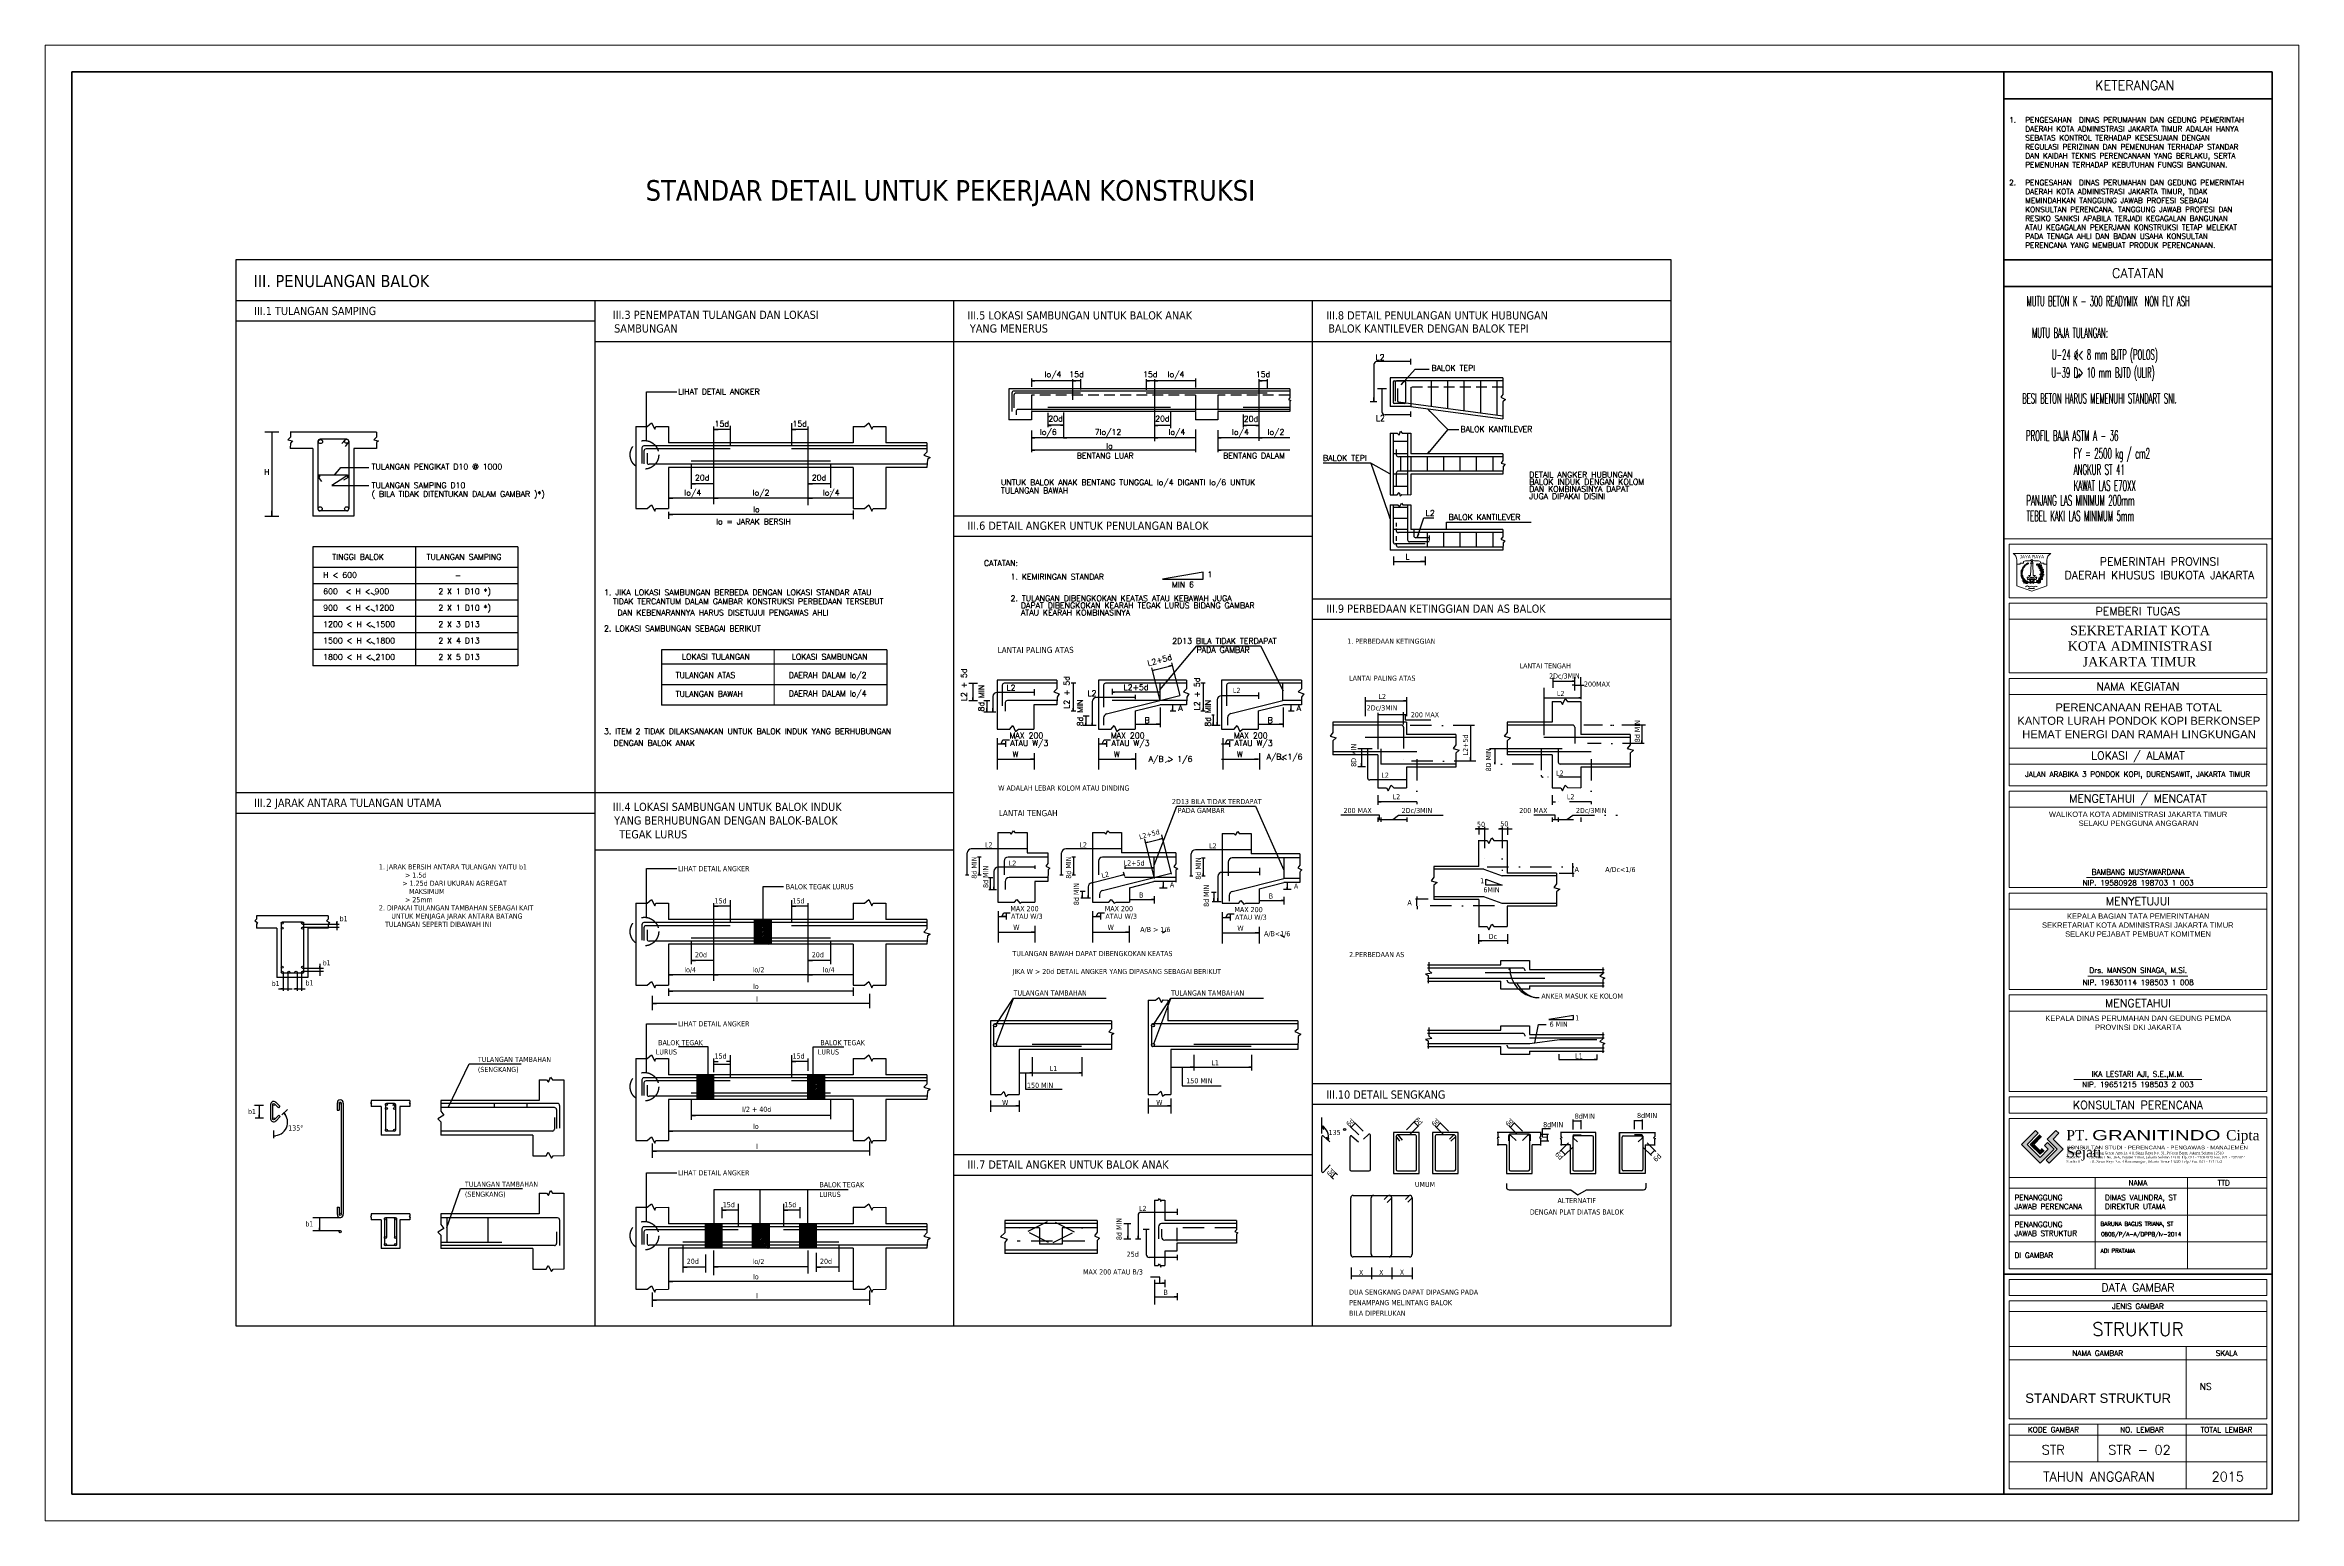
# Model space of a CAD drawing. Header units: inches. Extents: x 266054 to 836293, y -258454 to -102650.
# Drawn here: x 311134 to 353134, y -160905 to -133405 of the extents above; entities that cross this region are included whole.
import ezdxf
from ezdxf.enums import TextEntityAlignment as Align

# ---------------------------------------------------------------- set-up
doc = ezdxf.new("R2010")
doc.units = ezdxf.units.IN
doc.header["$LTSCALE"] = 800
doc.header["$MEASUREMENT"] = 0
for name, pattern in [('DASHDOT', [1, 0.5, -0.25, 0, -0.25]), ('DASHED', [0.75, 0.5, -0.25]), ('HIDDEN', [0.375, 0.25, -0.125])]:
    doc.linetypes.add(name, pattern=pattern)
for name, color, linetype, lineweight in [('ars', 11, 'Continuous', 0), ('GRS KOP', 1, 'Continuous', 35), ('kop', 7, 'Continuous', 20), ('teks', 4, 'Continuous', 9)]:
    doc.layers.add(name, color=color, linetype=linetype, lineweight=lineweight)
for name, color, linetype in [('BAGAN', 7, 'Continuous'), ('Garis_02', 5, 'Continuous'), ('LOGO', 7, 'Continuous'), ('TEXT', 4, 'Continuous')]:
    doc.layers.add(name, color=color, linetype=linetype)
doc.styles.add('BARU', font='arial.ttf')
doc.styles.add('ROMANC', font='tahoma.ttf', dxfattribs={"height": 2})
doc.styles.add('ROMANS', font='romans.shx', dxfattribs={"width": 0.8, "height": 0.25})
doc.styles.get("Standard").update_dxf_attribs({"font": 'romans.shx'})

# ---------------------------------------------------------------- blocks, each defined once
blk = doc.blocks.new('logo granitindo baru')
at = {"layer": 'LOGO'}
for points in [[(1.03, 1.463), (0.916, 1.574), (0.366, 1.024), (1.1, 0.289), (1.652, 0.843), (1.392, 1.098), (1.281, 0.987), (1.423, 0.84), (1.102, 0.519), (0.594, 1.025)], [(1.721, 1.576), (1.381, 1.236), (1.771, 0.842), (1.341, 0.407), (1.454, 0.294), (2.001, 0.844), (1.609, 1.237), (1.835, 1.464)]]:
    blk.add_hatch(color=8, dxfattribs=at).paths.add_polyline_path(points)
at = {"layer": 'Defpoints'}
blk.add_point((9.7, 0), dxfattribs=at)
at = {"layer": 'LOGO'}
blk.add_lwpolyline([(1.03, 1.463), (0.916, 1.574), (0.366, 1.024), (1.1, 0.289), (1.652, 0.843), (1.392, 1.098), (1.281, 0.987), (1.423, 0.84), (1.102, 0.519), (0.594, 1.025), (1.03, 1.463), (0.916, 1.574)], dxfattribs=at)
at = {"layer": 'LOGO', "lineweight": 13}
for points in [[(1.089, 1.403), (0.713, 1.026), (1.101, 0.638), (1.258, 0.794)], [(1.112, 1.38), (0.759, 1.026), (1.101, 0.683), (1.235, 0.817)], [(1.134, 1.357), (0.803, 1.026), (1.101, 0.728), (1.213, 0.839)], [(1.157, 1.334), (0.85, 1.026), (1.101, 0.775), (1.189, 0.863)]]:
    blk.add_lwpolyline(points, dxfattribs=at)
at = {"layer": 'LOGO', "lineweight": 0}
blk.add_lwpolyline([(1.721, 1.576), (1.381, 1.236), (1.771, 0.842), (1.341, 0.407), (1.454, 0.294), (2.001, 0.844), (1.609, 1.237), (1.835, 1.464), (1.721, 1.576)], dxfattribs=at)
at = {"layer": 'LOGO', "insert": (2.134, 0.975), "char_height": 0.1, "attachment_point": 1}
blk.add_mtext_dynamic_manual_height_columns('{\\f@Arial Unicode MS|b0|i0|c0|p34;\\H1.4x;\\W1.2;KONSULTAN STUDI - PERENCANA - PENGAWAS - MANAJEMEN\\fTimes New Roman|b0|i0|c0|p18;\\P\\pt0.9;\\H0.71429x;\\W1;Domisili ^I: Gedung Graha Arsa Lt. 4 Jl.Siaga Raya No. 31, Pejaten Barat, Jakarta Selatan 12510\\PStudio I ^I: Jl. Batu I No. 36A, Pejaten Timur, Jakarta Selatan 12510 Tlp. 021 - 71082879 Fax. 021 - 7972072\\PStudio II          : Jl. Sawo Raya No. 4 Rawamangun, Jakarta Timur 13220 Telp / Fax. 021 - 4717152}', width=9.56937, gutter_width=0, heights=[1.67], dxfattribs=at)
at = {"layer": 'LOGO', "insert": (2.134, 1.589), "char_height": 0.4, "width": 7.66452, "attachment_point": 1}
blk.add_mtext('{\\fTimes New Roman|b0|i0|c0|p18;PT. \\fCityBlueprint|b0|i0|c2|p2;\\W1.5;GRANITINDO \\fTimes New Roman|b0|i0|c0|p18;\\W1;Cipta Sejati}', dxfattribs=at)
blk = doc.blocks.new('kop')
at = {"layer": 'ars'}
for p, q in [((74.316, 35.599), (74.29, 35.614)), ((74.328, 35.595), (74.333, 35.581)), ((74.373, 35.526), (74.347, 35.541)), ((74.373, 35.526), (74.375, 35.555)), ((74.395, 35.468), (74.406, 35.457)), ((74.408, 35.467), (74.408, 35.452)), ((74.429, 35.366), (74.409, 35.388)), ((74.425, 35.289), (74.43, 35.273)), ((74.429, 35.366), (74.437, 35.394)), ((74.436, 35.304), (74.431, 35.29)), ((74.267, 34.989), (74.296, 34.992)), ((74.332, 35.048), (74.331, 35.078)), ((74.347, 35.066), (74.372, 35.081)), ((74.416, 35.202), (74.401, 35.228)), ((74.416, 35.202), (74.434, 35.225))]:
    blk.add_line(p, q, dxfattribs=at)
for centre, radius, start, end in [((73.61, 35.253), 0.061, 2.2926, 66.75394), ((73.696, 35.312), 0.061, 182.2926, 246.75394), ((73.7, 35.362), 0.061, 172.39949, 236.86083), ((73.607, 35.319), 0.061, 352.39949, 56.86083), ((73.711, 35.414), 0.061, 164.61904, 229.08037), ((73.612, 35.384), 0.061, 344.61904, 49.08037), ((74.072, 35.315), 0.405, 114.0856, 237.63251), ((73.728, 35.316), 0.061, 120.67989, 185.14122), ((73.636, 35.364), 0.061, 300.67989, 5.14122), ((73.717, 35.456), 0.0488, 158.86486, 223.3262), ((73.73, 35.271), 0.061, 130.573, 195.03434), ((73.647, 35.424), 0.061, 292.89943, 357.36077), ((73.732, 35.365), 0.061, 112.89943, 177.36077), ((73.632, 35.302), 0.061, 310.573, 15.03434), ((73.636, 35.44), 0.0488, 338.86486, 43.3262), ((73.667, 35.469), 0.0488, 287.14526, 351.60659), ((73.73, 35.415), 0.0488, 107.14526, 171.60659), ((73.736, 35.493), 0.0488, 150.29963, 214.76097), ((73.654, 35.489), 0.0488, 330.29963, 34.76097), ((73.743, 35.451), 0.0488, 98.58003, 163.04136), ((73.689, 35.513), 0.0488, 278.58003, 343.04136), ((73.756, 35.528), 0.0488, 145.79893, 210.26027), ((73.673, 35.531), 0.0488, 325.79893, 30.26027), ((73.71, 35.552), 0.0488, 274.07933, 338.54067), ((73.759, 35.485), 0.0488, 94.07933, 158.54067), ((73.78, 35.56), 0.0488, 139.36791, 203.82924), ((73.698, 35.572), 0.0488, 319.36791, 23.82924), ((73.778, 35.517), 0.0488, 87.6483, 152.10964), ((73.737, 35.589), 0.0488, 267.6483, 332.10964), ((73.807, 35.589), 0.0488, 133.84164, 198.30297), ((73.727, 35.609), 0.0488, 313.84164, 18.30297), ((73.801, 35.547), 0.0488, 82.12203, 146.58337), ((73.767, 35.622), 0.0488, 262.12203, 326.58337), ((73.831, 35.612), 0.0439, 126.62395, 191.08528), ((73.761, 35.639), 0.0439, 306.62395, 11.08528), ((73.821, 35.575), 0.0439, 74.90434, 139.36568), ((73.799, 35.646), 0.0439, 254.90434, 319.36568), ((73.848, 35.632), 0.0352, 123.96096, 188.42229), ((73.794, 35.656), 0.0352, 303.96096, 8.42229), ((73.839, 35.603), 0.0352, 72.24135, 136.70269), ((73.824, 35.66), 0.0352, 252.24135, 316.70269), ((73.821, 35.676), 0.0352, 297.74061, 2.20194), ((73.873, 35.647), 0.0352, 117.74061, 182.20194), ((73.86, 35.619), 0.0352, 66.021, 130.48234), ((73.852, 35.677), 0.0352, 246.021, 310.48234), ((73.892, 35.661), 0.0281, 113.40069, 177.86202), ((73.852, 35.688), 0.0281, 293.40069, 357.86202), ((73.88, 35.64), 0.0281, 61.68108, 126.14242), ((73.877, 35.687), 0.0281, 241.68108, 306.14242), ((73.876, 35.701), 0.0281, 293.40069, 357.86202), ((73.915, 35.674), 0.0281, 113.40069, 177.86202), ((73.904, 35.653), 0.0281, 61.68108, 126.14242), ((73.901, 35.7), 0.0281, 241.68108, 306.14242), ((73.911, 35.713), 0.0281, 260.93685, 325.39819), ((73.93, 35.669), 0.0281, 80.93685, 145.39819), ((74.027, 35.315), 0.405, 302.36749, 44.48513), ((74.279, 35.674), 0.0613, 235.51536, 280.6207), ((74.24, 35.613), 0.0507, 1.42482, 71.62404), ((74.336, 35.601), 0.0613, 235.51536, 280.6207), ((74.383, 35.652), 0.0795, 151.18188, 225.99565), ((74.296, 35.54), 0.0507, 1.42482, 71.62404), ((74.32, 35.44), 0.0795, 20.9123, 95.72607), ((74.387, 35.547), 0.0795, 200.9123, 275.72607), ((74.259, 35.633), 0.0795, 331.18188, 45.99565), ((74.406, 35.596), 0.0507, 162.59462, 232.79384), ((74.417, 35.449), 0.0613, 217.22881, 262.33415), ((74.333, 35.6), 0.0613, 313.59796, 358.7033), ((74.458, 35.361), 0.0795, 171.16409, 245.97786), ((74.347, 35.301), 0.0795, 351.16409, 65.97786), ((74.361, 35.403), 0.0507, 343.13827, 53.33749), ((74.357, 35.252), 0.0507, 331.52956, 41.72878), ((74.479, 35.504), 0.0795, 133.19986, 208.01363), ((74.354, 35.525), 0.0795, 313.19986, 28.01363), ((74.476, 35.427), 0.0507, 150.06789, 220.26711), ((74.483, 35.241), 0.0507, 128.27812, 198.47734), ((74.405, 35.377), 0.0795, 293.30268, 8.11645), ((74.515, 35.315), 0.0795, 113.30268, 188.11645), ((74.406, 35.447), 0.0613, 301.07123, 346.17657), ((73.623, 35.191), 0.061, 12.66278, 77.12411), ((73.696, 35.264), 0.061, 192.66278, 257.12411), ((73.702, 35.225), 0.061, 200.21515, 264.67648), ((73.639, 35.143), 0.061, 20.21515, 84.67648), ((73.715, 35.183), 0.061, 206.16011, 270.62144), ((73.661, 35.095), 0.061, 26.16011, 90.62144), ((73.738, 35.23), 0.061, 140.94317, 205.40451), ((73.736, 35.145), 0.061, 208.50798, 272.96932), ((73.685, 35.055), 0.061, 28.50798, 92.96932), ((73.635, 35.243), 0.061, 320.94317, 25.40451), ((73.751, 35.19), 0.061, 140.94317, 205.40451), ((73.649, 35.203), 0.061, 320.94317, 25.40451), ((73.716, 35.015), 0.061, 40.03108, 104.49242), ((73.747, 35.113), 0.061, 220.03108, 284.49242), ((73.768, 35.153), 0.061, 146.90284, 211.36418), ((73.665, 35.155), 0.061, 326.90284, 31.36418), ((73.75, 34.978), 0.061, 49.20062, 113.66196), ((73.766, 35.08), 0.061, 229.20062, 293.66196), ((73.791, 35.115), 0.061, 146.69526, 211.1566), ((73.688, 35.117), 0.061, 326.69526, 31.1566), ((73.816, 35.084), 0.061, 144.86352, 209.32486), ((73.713, 35.089), 0.061, 324.86352, 29.32486), ((73.785, 34.949), 0.061, 44.42228, 108.88361), ((73.809, 35.049), 0.061, 224.42228, 288.88361), ((73.844, 35.054), 0.061, 144.49027, 208.9516), ((73.741, 35.059), 0.061, 324.49027, 28.9516), ((73.875, 35.031), 0.061, 156.18026, 220.64159), ((73.773, 35.016), 0.061, 336.18026, 40.64159), ((74.361, 35.052), 0.0795, 137.1076, 211.92137), ((74.235, 35.064), 0.0795, 317.1076, 31.92137), ((74.342, 34.969), 0.0507, 83.44322, 153.64244), ((74.332, 35.042), 0.0613, 234.44656, 279.55191), ((74.364, 34.993), 0.0612, 69.89618, 144.70994), ((74.335, 35.085), 0.0612, 249.89618, 324.70994), ((74.377, 35.119), 0.0613, 176.98724, 222.09259), ((74.304, 35.12), 0.0507, 302.89671, 13.09593), ((74.439, 35.186), 0.0795, 153.08913, 227.9029), ((74.422, 35.286), 0.0613, 205.62009, 250.72544), ((74.314, 35.163), 0.0795, 333.08913, 47.9029), ((74.423, 35.078), 0.0507, 106.58179, 176.78101), ((74.386, 35.141), 0.0613, 257.58513, 302.69047), ((74.396, 35.228), 0.0795, 271.02002, 345.83379), ((74.475, 35.129), 0.0795, 91.02002, 165.83379), ((74.425, 35.285), 0.0613, 279.28146, 324.3868)]:
    blk.add_arc(centre, radius, start, end, dxfattribs=at)
at = {"layer": 'ars', "color": 11}
for centre, radius, start, end in [((74.285, 34.995), 0.0613, 158.86957, 203.97492), ((74.216, 35.02), 0.0507, 284.77904, 354.97826), ((74.235, 34.986), 0.016, 270, 302.36749)]:
    blk.add_arc(centre, radius, start, end, dxfattribs=at)
at = {"layer": 'ars'}
for points, start_tangent, end_tangent in [([(74.256, 35.651), (74.261, 35.634), (74.244, 35.624), (74.224, 35.623), (74.22, 35.64), (74.234, 35.661), (74.239, 35.672), (74.256, 35.663), (74.256, 35.651)], (0.714442, -0.699695), (0.714442, -0.699695)), ([(74.313, 35.578), (74.318, 35.561), (74.301, 35.551), (74.281, 35.55), (74.277, 35.567), (74.29, 35.588), (74.296, 35.599), (74.312, 35.589), (74.313, 35.578)], (0.714442, -0.699695), (0.714442, -0.699695)), ([(74.388, 35.435), (74.388, 35.416), (74.369, 35.412), (74.349, 35.418), (74.351, 35.435), (74.37, 35.451), (74.378, 35.459), (74.391, 35.445), (74.388, 35.435)], (0.458819, -0.88853), (0.458819, -0.88853)), ([(74.39, 35.277), (74.386, 35.26), (74.366, 35.259), (74.348, 35.269), (74.353, 35.285), (74.375, 35.297), (74.385, 35.303), (74.395, 35.287), (74.39, 35.277)], (0.270637, -0.962681), (0.270637, -0.962681)), ([(74.365, 35.605), (74.376, 35.591), (74.394, 35.598), (74.407, 35.615), (74.395, 35.627), (74.37, 35.629), (74.358, 35.631), (74.356, 35.612), (74.365, 35.605)], (0.149901, -0.988701), (0.149901, -0.988701)), ([(74.438, 35.445), (74.446, 35.429), (74.465, 35.432), (74.481, 35.445), (74.473, 35.46), (74.449, 35.467), (74.438, 35.472), (74.431, 35.453), (74.438, 35.445)], (-0.068112, -0.997678), (-0.068112, -0.997678)), ([(74.454, 35.272), (74.455, 35.253), (74.474, 35.25), (74.494, 35.256), (74.492, 35.273), (74.472, 35.288), (74.463, 35.297), (74.451, 35.282), (74.454, 35.272)], (-0.433585, -0.901113), (-0.433585, -0.901113)), ([(74.257, 35.013), (74.242, 35.004), (74.228, 35.018), (74.222, 35.037), (74.238, 35.045), (74.261, 35.037), (74.273, 35.034), (74.268, 35.016), (74.257, 35.013)], (-0.515761, -0.856733), (-0.515761, -0.856733)), ([(74.345, 35.127), (74.333, 35.113), (74.316, 35.122), (74.305, 35.139), (74.317, 35.151), (74.342, 35.151), (74.354, 35.152), (74.355, 35.133), (74.345, 35.127)], (-0.223771, -0.974642), (-0.223771, -0.974642)), ([(74.343, 35.011), (74.331, 34.997), (74.342, 34.981), (74.36, 34.972), (74.371, 34.985), (74.367, 35.01), (74.367, 35.022), (74.348, 35.021), (74.343, 35.011)], (-0.942817, -0.33331), (-0.942817, -0.33331)), ([(74.408, 35.117), (74.403, 35.1), (74.419, 35.089), (74.439, 35.088), (74.443, 35.104), (74.431, 35.126), (74.426, 35.137), (74.409, 35.128), (74.408, 35.117)], (-0.735998, -0.676983), (-0.735998, -0.676983))]:
    blk.add_spline(points, degree=3, dxfattribs=dict(at, start_tangent=start_tangent, end_tangent=end_tangent))
for points in [[(74.24, 34.97), (74.265, 34.975), (74.316, 34.973), (74.354, 34.955)], [(74.24, 34.97), (74.263, 34.959), (74.313, 34.947), (74.354, 34.955)]]:
    blk.add_spline(points, degree=3, dxfattribs=at)
at = {"layer": 'GRS KOP'}
for p, q in [((73, 1), (73, 54)), ((83, 1), (83, 54)), ((73, 53), (83, 53)), ((73, 47), (83, 47)), ((73, 46), (83, 46)), ((73, 9.2), (83, 9.2))]:
    blk.add_line(p, q, dxfattribs=at)
blk.add_lwpolyline([(1, 54), (83, 54), (83, 1), (1, 1)], close=True, dxfattribs=at)
at = {"layer": 'kop', "color": 7}
for p, q in [((84, 55), (0, 55)), ((0, 55), (0, 0)), ((84, 55), (84, 0)), ((84, 55), (84, 0)), ((73.999, 35.69), (74.099, 35.69)), ((74.019, 35.67), (73.999, 35.23)), ((74.029, 35.698), (74.069, 35.698)), ((74.079, 35.67), (74.099, 35.23)), ((73.869, 35.17), (73.919, 35.17)), ((73.869, 35.17), (73.889, 35.09)), ((73.889, 35.09), (74.209, 35.09)), ((73.919, 35.23), (73.919, 35.228)), ((73.919, 35.23), (73.999, 35.23)), ((73.919, 35.228), (73.924, 35.228)), ((73.919, 35.17), (73.929, 35.13)), ((73.929, 35.13), (74.17, 35.13)), ((73.989, 35.15), (74.029, 35.15)), ((74.069, 35.15), (74.109, 35.15)), ((74.099, 35.23), (74.18, 35.23)), ((74.17, 35.13), (74.18, 35.17)), ((74.175, 35.228), (74.18, 35.228)), ((74.18, 35.23), (74.18, 35.228)), ((74.18, 35.17), (74.229, 35.17)), ((74.209, 35.09), (74.229, 35.17)), ((0, 0), (84, 0))]:
    blk.add_line(p, q, dxfattribs=at)
at = {"layer": 'kop'}
for p, q in [((83, 36.6), (73, 36.6)), ((73.2, 34.4), (73.2, 36.4)), ((82.8, 36.4), (73.2, 36.4)), ((82.8, 34.4), (82.8, 36.4)), ((82.8, 34.4), (73.2, 34.4)), ((73.2, 31.6), (73.2, 34.2)), ((82.8, 34.2), (73.2, 34.2)), ((82.8, 31.6), (82.8, 34.2)), ((82.8, 33.6), (73.2, 33.6)), ((82.8, 31.6), (73.2, 31.6)), ((73.2, 27.4), (73.2, 31.4)), ((82.8, 31.4), (73.2, 31.4)), ((82.8, 27.4), (82.8, 31.4)), ((82.8, 30.8), (73.2, 30.8)), ((82.8, 28.8), (73.2, 28.8)), ((82.8, 28.2), (73.2, 28.2)), ((82.8, 27.4), (73.2, 27.4)), ((73.2, 23.6), (73.2, 27.2)), ((82.8, 27.2), (73.2, 27.2)), ((82.8, 23.6), (82.8, 27.2)), ((82.8, 26.6), (73.2, 26.6)), ((82.8, 23.6), (73.2, 23.6)), ((76.089, 23.976), (79.928, 23.976)), ((73.2, 19.8), (73.2, 23.4)), ((82.8, 23.4), (73.2, 23.4)), ((82.8, 22.8), (73.2, 22.8)), ((82.8, 19.8), (82.8, 23.4)), ((76.127, 20.296), (79.863, 20.296)), ((82.8, 19.8), (73.2, 19.8)), ((73.2, 16), (73.2, 19.6)), ((82.8, 19.6), (73.2, 19.6)), ((82.8, 16), (82.8, 19.6)), ((82.8, 19), (73.2, 19)), ((82.8, 16), (73.2, 16)), ((73.2, 9.4), (73.2, 15)), ((82.8, 15), (73.2, 15)), ((82.8, 9.4), (82.8, 15)), ((82.8, 12.8), (73.2, 12.8)), ((76.4, 9.4), (76.4, 12.8)), ((79.842, 9.4), (79.842, 12.8)), ((82.8, 12.4), (73.2, 12.4)), ((73.2, 12.4), (73.2, 11.4)), ((82.8, 11.4), (73.2, 11.4)), ((82.8, 10.4), (73.2, 10.4)), ((82.8, 9.4), (73.2, 9.4)), ((73.2, 7.8), (82.8, 7.8)), ((73.2, 6.5), (82.8, 6.5)), ((73.2, 6), (82.8, 6)), ((79.8, 3.8), (79.8, 6.5)), ((76.5, 2.2), (76.5, 3.6)), ((79.8, 1.2), (79.8, 3.6)), ((73.2, 3.2), (82.8, 3.2)), ((73.2, 2.2), (82.8, 2.2))]:
    blk.add_line(p, q, dxfattribs=at)
at = {"layer": 'kop', "color": 5}
for p, q in [((74.749, 36.05), (73.35, 36.05)), ((73.489, 35.81), (73.489, 34.85)), ((73.489, 35.65), (73.609, 35.65)), ((73.609, 35.69), (73.609, 35.65)), ((73.609, 35.69), (73.729, 35.69)), ((73.729, 35.73), (73.729, 35.69)), ((74.369, 35.73), (74.369, 35.69)), ((74.489, 35.69), (74.369, 35.69)), ((74.489, 35.69), (74.489, 35.65)), ((74.609, 35.65), (74.489, 35.65)), ((74.609, 35.81), (74.609, 34.85)), ((73.489, 34.85), (74.049, 34.65)), ((74.019, 34.95), (73.965, 35.022)), ((74.049, 34.986), (73.997, 35.046)), ((74.019, 34.95), (74.004, 34.93)), ((74.049, 34.986), (74.101, 35.046)), ((74.049, 34.65), (74.609, 34.85)), ((74.079, 34.95), (74.133, 35.022)), ((74.079, 34.95), (74.094, 34.93))]:
    blk.add_line(p, q, dxfattribs=at)
at = {"layer": 'kop', "color": 7}
for points in [[(74.029, 35.698), (74.027, 35.701), (74.025, 35.704), (74.024, 35.707), (74.023, 35.71), (74.022, 35.713), (74.021, 35.715), (74.021, 35.718), (74.02, 35.72), (74.02, 35.723), (74.02, 35.725), (74.02, 35.728), (74.02, 35.731), (74.021, 35.733), (74.021, 35.736), (74.022, 35.738), (74.023, 35.741), (74.025, 35.743), (74.026, 35.746), (74.028, 35.749), (74.031, 35.753), (74.034, 35.758), (74.038, 35.763), (74.043, 35.77), (74.049, 35.778)], [(74.069, 35.698), (74.072, 35.701), (74.074, 35.704), (74.075, 35.707), (74.076, 35.71), (74.077, 35.713), (74.078, 35.715), (74.078, 35.718), (74.079, 35.72), (74.079, 35.723), (74.079, 35.725), (74.079, 35.728), (74.079, 35.731), (74.078, 35.733), (74.077, 35.736), (74.077, 35.738), (74.076, 35.741), (74.074, 35.743), (74.073, 35.746), (74.071, 35.749), (74.068, 35.753), (74.065, 35.758), (74.061, 35.763), (74.056, 35.77), (74.049, 35.778)]]:
    blk.add_lwpolyline(points, dxfattribs=at)
at = {"layer": 'kop', "color": 1}
blk.add_lwpolyline([(73.864, 34.97), (74.235, 34.97)], close=True, dxfattribs=at)
at = {"layer": 'kop', "color": 5}
for points in [[(74.004, 34.97), (73.974, 34.93)], [(74.094, 34.97), (74.124, 34.93)]]:
    blk.add_lwpolyline(points, dxfattribs=at)
at = {"layer": 'kop'}
blk.add_lwpolyline([(75.615, 16.449), (80.377, 16.449)], dxfattribs=at)
for points in [[(73.2, 15.2), (82.8, 15.2), (82.8, 15.8), (73.2, 15.8)], [(73.2, 8.4), (82.8, 8.4), (82.8, 9), (73.2, 9)], [(73.2, 3.8), (82.8, 3.8), (82.8, 8.2), (73.2, 8.2)], [(73.2, 1.2), (82.8, 1.2), (82.8, 3.6), (73.2, 3.6)]]:
    blk.add_lwpolyline(points, close=True, dxfattribs=at)
at = {"layer": 'kop', "color": 5}
for centre, radius, start, end in [((73.214, 35.81), 0.276, 0, 60.51287), ((73.769, 35.73), 0.04, 90, 180), ((74.329, 35.73), 0.04, 0, 90), ((74.885, 35.81), 0.276, 119.48713, 180), ((73.981, 35.034), 0.02, 36.8699, 216.8699), ((74.117, 35.034), 0.02, 323.1301, 143.1301)]:
    blk.add_arc(centre, radius, start, end, dxfattribs=at)
at = {"layer": 'kop', "color": 7}
for centre, radius, start, end in [((73.992, 35.663), 0.0283, 15, 75), ((74.107, 35.663), 0.0283, 105, 165), ((73.874, 35.119), 0.12, 15, 65.38943), ((74.049, 35.15), 0.02, 0, 180), ((74.225, 35.119), 0.12, 114.61057, 165)]:
    blk.add_arc(centre, radius, start, end, dxfattribs=at)
at = {"layer": 'kop', "color": 1}
blk.add_arc((73.864, 34.986), 0.016, 237.63251, 270, dxfattribs=at)
at = {"layer": 'kop', "color": 5}
for points in [[(74.049, 35.83), (74.026, 35.807), (73.995, 35.793), (73.915, 35.782), (73.841, 35.777), (73.769, 35.77)], [(74.049, 35.83), (74.073, 35.807), (74.104, 35.793), (74.184, 35.782), (74.258, 35.777), (74.329, 35.77)], [(73.817, 34.99), (73.8, 34.984), (73.769, 34.992), (73.719, 35.01), (73.685, 35.041)], [(73.833, 34.971), (73.81, 34.967), (73.791, 34.959), (73.758, 34.956), (73.727, 34.964)], [(73.876, 34.965), (73.861, 34.956), (73.828, 34.952), (73.8, 34.952), (73.786, 34.948)], [(73.809, 34.807), (73.883, 34.844), (73.957, 34.807), (74.044, 34.833), (74.12, 34.809), (74.194, 34.83), (74.244, 34.817)], [(73.919, 34.97), (73.899, 34.959), (73.887, 34.947), (73.846, 34.932), (73.828, 34.937)], [(73.907, 34.984), (73.879, 34.986), (73.865, 34.993), (73.845, 34.993)], [(73.919, 34.97), (73.906, 34.996), (73.879, 35.02), (73.876, 35.031)], [(73.914, 34.747), (73.954, 34.759), (73.999, 34.744), (74.049, 34.753), (74.094, 34.744), (74.126, 34.758), (74.151, 34.749)]]:
    blk.add_spline(points, degree=3, dxfattribs=at)
at = {"layer": 'TEXT'}
for p, q in [((75.623, 43.403), (75.76, 43.254)), ((75.835, 42.745), (75.7, 42.589))]:
    blk.add_line(p, q, dxfattribs=at)
at = {"xscale": 0.9500000000000454, "yscale": 0.9500000000000454, "zscale": 0.9500000000000454}
blk.add_blockref('logo granitindo baru', (73.307, 13.056), dxfattribs=at)
at = {"layer": 'kop'}
for s, height, p in [('KETERANGAN ', 0.35, (78, 53.5)), ('CATATAN', 0.35, (78, 46.5)), ('DAERAH KHUSUS IBUKOTA JAKARTA', 0.29998, (78.8, 35.25)), ('PEMERINTAH PROVINSI', 0.29998, (78.8, 35.75)), ('PEMBERI TUGAS', 0.3, (78, 33.9)), ('NAMA KEGIATAN', 0.3, (78, 31.1)), ('LOKASI / ALAMAT', 0.3, (78, 28.5)), ('JALAN ARABIKA 3 PONDOK KOPI, DURENSAWIT, JAKARTA TIMUR', 0.2, (77.986, 27.8)), ('MENGETAHUI / MENCATAT', 0.3, (78, 26.9)), ('NIP. 19580928 198703 1 003', 0.19926, (78.007, 23.78)), ('BAMBANG MUSYAWARDANA', 0.19926, (78.007, 24.183)), ('MENYETUJUI', 0.3, (78, 23.1)), ('NIP. 19630114 198503 1 008', 0.19926, (78.009, 20.071)), ('Drs. MANSON SINAGA, M.Si.', 0.19926, (78.009, 20.496)), ('MENGETAHUI', 0.3, (78, 19.3)), ('NIP. 19651215 198503 2 003', 0.2, (77.999, 16.264)), ('IKA LESTARI AJI, S.E.,M.M.', 0.2, (77.999, 16.625)), ('KONSULTAN PERENCANA', 0.3, (78, 15.5)), ('NAMA', 0.2, (78, 12.6)), ('TTD', 0.2, (81.2, 12.6)), ('DATA GAMBAR', 0.3, (78, 8.7)), ('JENIS GAMBAR', 0.2, (78, 8)), ('STRUKTUR', 0.5, (78, 7.146)), ('NAMA GAMBAR', 0.2, (76.5, 6.25)), ('SKALA', 0.2, (81.3, 6.25)), ('KODE GAMBAR', 0.2, (74.85, 3.4)), ('NO. LEMBAR', 0.2, (78.15, 3.4)), ('TOTAL LEMBAR', 0.2, (81.3, 3.4)), ('STR', 0.35, (74.844, 2.65)), ('TAHUN ANGGARAN', 0.35, (76.545, 1.65)), ('2015', 0.35, (81.349, 1.65))]:
    blk.add_text(s, height=height, dxfattribs=at).set_placement(p, align=Align.MIDDLE)
at = {"layer": 'kop', "color": 5, "style": 'BARU', "width": 0.9}
blk.add_text('JAYA RAYA', height=0.12, dxfattribs=at).set_placement((74.049, 35.93), align=Align.MIDDLE)
at = {"layer": 'kop'}
blk.add_text('0806/P/A-A/DPPB/Iv-2014', height=0.15, dxfattribs=at).set_placement((78.122, 10.609), align=Align.CENTER)
for s, insert, char_height, width, attachment_point in [('\\pi-0.6,l0.6,t0.6;1.^IPENGESAHAN  DINAS PERUMAHAN DAN GEDUNG PEMERINTAH DAERAH KOTA ADMINISTRASI JAKARTA TIMUR ADALAH HANYA SEBATAS KONTROL TERHADAP KESESUAIAN DENGAN REGULASI PERIZINAN DAN PEMENUHAN TERHADAP STANDAR DAN KAIDAH TEKNIS PERENCANAAN YANG BERLAKU, SERTA PEMENUHAN TERHADAP KEBUTUHAN FUNGSI BANGUNAN.\\P\\P2.^IPENGESAHAN  DINAS PERUMAHAN DAN GEDUNG PEMERINTAH DAERAH KOTA ADMINISTRASI JAKARTA TIMUR, TIDAK MEMINDAHKAN TANGGUNG JAWAB PROFESI SEBAGAI KONSULTAN PERENCANA. TANGGUNG JAWAB PROFESI DAN RESIKO SANKSI APABILA TERJADI KEGAGALAN BANGUNAN ATAU KEGAGALAN PEKERJAAN KONSTRUKSI TETAP MELEKAT PADA TENAGA AHLI DAN BADAN USAHA KONSULTAN PERENCANA YANG MEMBUAT PRODUK PERENCANAAN.', (73.2, 49.875), 0.2, 9.6, 4), ('PENANGGUNG\\PJAWAB PERENCANA', (73.4, 12.15), 0.2, 8.33062, 1), ('DIMAS VALINDRA, ST\\PDIREKTUR UTAMA', (76.77, 12.15), 0.2, 8.16499, 1), ('PENANGGUNG\\PJAWAB STRUKTUR', (73.4, 11.15), 0.2, 8.79211, 1), ('BARUNA BAGUS TRIANA, ST', (76.609, 11.143), 0.15, 4.04264, 1), ('ADI PRATAMA', (76.609, 10.143), 0.15, 4.04264, 1), ('DI GAMBAR', (73.4, 10), 0.2, 7.59768, 1)]:
    blk.add_mtext(s, dxfattribs=dict(at, insert=insert, char_height=char_height, width=width, attachment_point=attachment_point))
at = {"layer": 'kop', "attachment_point": 1, "style": 'BARU'}
for s, width, insert, char_height in [('\\pi1.4375;{\\fRomantic|b0|i0|c2|p2;SEKRETARIAT KOTA\\P\\pi1.3461;KOTA ADMINISTRASI\\P\\pi1.9027;JAKARTA TIMUR}', 7.94943, (74.033, 33.359), 0.35), ('\\pi1.4591;PERENCANAAN REHAB TOTAL\\P\\pi0.039313;KANTOR LURAH PONDOK KOPI BERKONSEP\\P\\pi0.2239;HEMAT ENERGI DAN RAMAH LINGKUNGAN', 9.08886, (73.464, 30.469), 0.3), ('\\pi0.65609;WALIKOTA KOTA ADMINISTRASI JAKARTA TIMUR\\P\\pi1.7645;SELAKU PENGGUNA ANGGARAN', 7.94943, (74.027, 26.434), 0.2), ('\\pi1.5072;KEPALA BAGIAN TATA PEMERINTAHAN\\P\\pi0.57794;SEKRETARIAT KOTA ADMINISTRASI JAKARTA TIMUR\\P\\pi1.4412;SELAKU PEJABAT PEMBUAT KOMITMEN', 8.28085, (73.847, 22.638), 0.2), ('\\pi0.5226;KEPALA DINAS PERUMAHAN DAN GEDUNG PEMDA \\P\\pi2.3784;PROVINSI DKI JAKARTA', 7.94943, (74.022, 18.833), 0.2)]:
    blk.add_mtext_dynamic_manual_height_columns(s, width=width, gutter_width=1.5, heights=[0], dxfattribs=dict(at, insert=insert, char_height=char_height))
at = {"layer": 'kop', "style": 'BARU', "flags": 4}
for p, height in [((73.8, 5.4), 0.35), ((73.8, 4.9), 0.35), ((80.303, 5.382), 0.25), ((73.8, 4.4), 0.35), ((80.303, 4.882), 0.25), ((80.303, 4.382), 0.25)]:
    blk.add_attdef('-', p, '', height=height, dxfattribs=at)
at = {"layer": 'kop', "flags": 4}
for tag, p in [('AR-00', (78.057, 2.648)), ('00', (81.238, 2.647))]:
    blk.add_attdef(tag, text='', height=0.35, dxfattribs=at).set_placement(p, align=Align.MIDDLE)
at = {"layer": 'TEXT', "style": 'ROMANS', "width": 0.5}
for s, height, p in [('MUTU BETON K - 300 READYMIX  NON FLY ASH', 0.37163, (73.854, 45.268)), (' BESI BETON HARUS MEMENUHI STANDART SNI.', 0.37163, (73.56, 41.646)), ('PROFIL BAJA ASTM A - 36 ', 0.38138, (73.826, 40.251)), ('FY = 2500 kg / cm2', 0.38138, (75.607, 39.592)), ('ANGKUR ST 41', 0.38138, (75.607, 38.99)), ('KAWAT LAS E70XX', 0.38138, (75.607, 38.393)), ('PANJANG LAS MINIMUM 200mm', 0.38138, (73.845, 37.84)), ('TEBEL KAKI LAS MINIMUM 5mm', 0.38138, (73.845, 37.26))]:
    blk.add_text(s, height=height, dxfattribs=at).set_placement(p)
for s, p in [('MUTU BAJA TULANGAN:', (75.47, 44.278)), ('U-24 %%C< 8 mm BJTP (POLOS)', (76.767, 43.437)), ('U-39 D> 10 mm BJTD (ULIR)', (76.699, 42.77))]:
    blk.add_text(s, height=0.37163, dxfattribs=at).set_placement(p, align=Align.MIDDLE)

msp = doc.modelspace()

# ---------------------------------------------------------------- linework, layer by layer
for p, q in [((341433, -137405.8), (314691.3, -137405.8)), ((314691.3, -137405.8), (314691.3, -157271.1)), ((341433, -157271.1), (341433, -137405.8)), ((341433, -138169.9), (314691.3, -138169.9)), ((321376.7, -138169.9), (321376.7, -157271.1)), ((328062.1, -138169.9), (328062.1, -157271.1)), ((334747.6, -138169.9), (334747.6, -157271.1)), ((321376.7, -138551.9), (314691.3, -138551.9)), ((328062.1, -138933.9), (321376.7, -138933.9)), ((341433, -138933.9), (328062.1, -138933.9)), ((334747.6, -142181.1), (328062.1, -142181.1)), ((334747.6, -142563.1), (328062.1, -142563.1)), ((341433, -143727.1), (334747.6, -143727.1)), ((341433, -144109.1), (334747.6, -144109.1)), ((328062.1, -147338.4), (314691.3, -147338.4)), ((321376.7, -147720.5), (314691.3, -147720.5)), ((328062.1, -148408.1), (321376.7, -148408.1)), ((341433, -152763.2), (334747.6, -152763.2)), ((341433, -153145.2), (334747.6, -153145.2)), ((334747.6, -154085.4), (328062.1, -154085.4)), ((334747.6, -154467.4), (328062.1, -154467.4)), ((314691.3, -157271.1), (341433, -157271.1))]:
    msp.add_line(p, q)
at = {"color": 8}
for p, q in [((335893.6, -139357.4), (335893.6, -140043.7)), ((336580.9, -139300.1), (335950.9, -139300.1)), ((336580.9, -139300.1), (336515.5, -139300.1)), ((336580.9, -139251.6), (336580.9, -139355.2)), ((329513.8, -139619.3), (329513.8, -139770.4)), ((330430.7, -139659.8), (329513.8, -139659.8)), ((329513.8, -139659.8), (329575.1, -139659.8)), ((330277.9, -139659.8), (330223.2, -139659.8)), ((330277.9, -139627.2), (330277.9, -140012.8)), ((330277.9, -139659.8), (330339.1, -139659.8)), ((330430.7, -139659.8), (330376, -139659.8)), ((330430.7, -139627.2), (330430.7, -139823.4)), ((331653.2, -139627.2), (331653.2, -139829.3)), ((332569.7, -139659.8), (331653.2, -139659.8)), ((331653.2, -139659.8), (331714.4, -139659.8)), ((331806, -139659.8), (331751.3, -139659.8)), ((331806, -139627.2), (331806, -140785)), ((331806, -139659.8), (331867.2, -139659.8)), ((332569.7, -139659.8), (332515, -139659.8)), ((332569.7, -139619.3), (332569.7, -139787.1)), ((333754.3, -139627.2), (333754.3, -140778.1)), ((333907.1, -139659.8), (333754.3, -139659.8)), ((333754.3, -139659.8), (333815.6, -139659.8)), ((333907.1, -139659.8), (333852.5, -139659.8)), ((333907.1, -139627.2), (333907.1, -139812.6)), ((335964.3, -139803.1), (336133.4, -139803.1)), ((336046.4, -139803.1), (336046.4, -140236.3)), ((336046.4, -139803.1), (336046.4, -139874.6)), ((336406, -139732.8), (336667.8, -139443.4)), ((336406, -139732.8), (336444.1, -139688.8)), ((336667.8, -139443.4), (336923.8, -139443.4)), ((322343, -140776.2), (322343, -139866.6)), ((322343, -139866.6), (322908.4, -139866.6)), ((329819.4, -140258.4), (329819.4, -140525.9)), ((330112.6, -140249.6), (330112.6, -140711.9)), ((335827.5, -140043.7), (335952.4, -140043.7)), ((335893.6, -140043.7), (335893.6, -139972.2)), ((336580.9, -140229.5), (336580.9, -140333.2)), ((336892.5, -140182.1), (337276.1, -140567.8)), ((336892.5, -140182.1), (336939.2, -140229.5)), ((315230.4, -140609.4), (315491.3, -140609.4)), ((315356.9, -140609.4), (315356.9, -142181.2)), ((315356.9, -140609.4), (315356.9, -140704.5)), ((323592.5, -140510), (323592.5, -141959.5)), ((323898.1, -140567.3), (323592.5, -140567.3)), ((323592.5, -140567.3), (323674.2, -140567.3)), ((323898.1, -140567.3), (323833.1, -140567.3)), ((323898.1, -140499.5), (323898.1, -140872.9)), ((325044.1, -140452.7), (325044.1, -140872.9)), ((325349.8, -140567.3), (325044.1, -140567.3)), ((325044.1, -140567.3), (325125.9, -140567.3)), ((325349.8, -140567.3), (325284.8, -140567.3)), ((325349.8, -140510), (325349.8, -141980.1)), ((329513.8, -140587.8), (329513.8, -140990.2)), ((330112.6, -140489.6), (329819.4, -140489.6)), ((329819.4, -140493.5), (329880.7, -140493.5)), ((330110.4, -140493.5), (330055.8, -140493.5)), ((332570, -140567.2), (332570, -140990.2)), ((332990.2, -140577), (332990.2, -140990.2)), ((333461.1, -140288.5), (333461.1, -140529.8)), ((333754.3, -140493.5), (333461.1, -140493.5)), ((333461.3, -140493.5), (333522.6, -140493.5)), ((333754.3, -140493.5), (333525.1, -140493.5)), ((333752.1, -140497.5), (333697.5, -140497.5)), ((333754.3, -140493.5), (333699.7, -140493.5)), ((336581.3, -140293.6), (336103.7, -140293.6)), ((336580.9, -140293.6), (336509.5, -140293.6)), ((337276.1, -140567.8), (336892.8, -141019.2)), ((337276.1, -140567.8), (337477.3, -140567.8)), ((332570, -140722.8), (329513.8, -140722.8)), ((329513.8, -140722.8), (329575.1, -140722.8)), ((332570, -140952), (329513.8, -140952)), ((329513.8, -140952), (329575.1, -140952)), ((330112.6, -140722.8), (330058, -140722.8)), ((330112.6, -140722.8), (330173.9, -140722.8)), ((332570, -140722.8), (332515.4, -140722.8)), ((332570, -140952), (332515.4, -140952)), ((334327.3, -140722.8), (332990.2, -140722.8)), ((332990.2, -140722.8), (333051.5, -140722.8)), ((334327.3, -140952), (332990.2, -140952)), ((332990.2, -140952), (333051.5, -140952)), ((333754.3, -140722.8), (333699.7, -140722.8)), ((333754.3, -140722.8), (333815.6, -140722.8)), ((334327.3, -140722.8), (334272.7, -140722.8)), ((334327.3, -140952), (334272.7, -140952)), ((336892.8, -141019.2), (336930.9, -140971.6)), ((316716.5, -141458.2), (316477.7, -141612.1)), ((316524.7, -141417.1), (316643.4, -141272.7)), ((316524.7, -141417.1), (316558.1, -141376.7)), ((316643.4, -141272.7), (317164.1, -141272.7)), ((316716.5, -141458.2), (316661.3, -141493)), ((316747, -141440.2), (316701.2, -141469.1)), ((323172.2, -141216.7), (323172.2, -141673)), ((325770, -141216.7), (325770, -141657.3)), ((335835.8, -141195.6), (334947.8, -141195.6)), ((335835.8, -141195.6), (336199.2, -142229.5)), ((336194.1, -141392.1), (335835.8, -141195.6)), ((336194.1, -141392.1), (336127.4, -141355.5)), ((316477.7, -141612.1), (317164.1, -141612.1)), ((326190.2, -141847), (322752, -141847)), ((322752, -141847), (322833.8, -141847)), ((323592.5, -141579.6), (323172.2, -141579.6)), ((323172.2, -141579.6), (323254, -141579.6)), ((323592.5, -141579.6), (323527.5, -141579.6)), ((323592.5, -141847), (323527.5, -141847)), ((323592.5, -141847), (323674.2, -141847)), ((325349.8, -141847), (325284.8, -141847)), ((325770, -141579.6), (325349.8, -141579.6)), ((325349.8, -141579.6), (325431.6, -141579.6)), ((325349.8, -141847), (325431.6, -141847)), ((325770, -141579.6), (325705, -141579.6)), ((326190.2, -141847), (326125.2, -141847)), ((315230.4, -142181.2), (315491.3, -142181.2)), ((315356.9, -142181.2), (315356.9, -142081.2)), ((322752, -142098.8), (322752, -142234.2)), ((326190.2, -142152.7), (322752, -142152.7)), ((322752, -142152.7), (322833.8, -142152.7)), ((326190.2, -142152.7), (326125.2, -142152.7)), ((326190.2, -142079.2), (326190.2, -142238.2)), ((336199.2, -142229.5), (336165.4, -142133.3)), ((336703.5, -142585.5), (336827.3, -142214)), ((336827.3, -142214), (337014.2, -142214)), ((337251.1, -142432.7), (337251.1, -142293.8)), ((337251.1, -142293.8), (338826.6, -142293.8)), ((337251.1, -142432.7), (337251.1, -142348.6)), ((336638.6, -142432.7), (336638.6, -142547.3)), ((336638.6, -142432.7), (336638.6, -142501)), ((336925.1, -142585.5), (336676.8, -142585.5)), ((336703.5, -142585.5), (336732.1, -142510.6)), ((336925.1, -142585.5), (336871.4, -142585.5)), ((336925.1, -142545.1), (336925.1, -142634.5)), ((336261.9, -142932.2), (336261.9, -143094.2)), ((336261.9, -143026.3), (336851.1, -143026.3)), ((336261.9, -143026.3), (336338.1, -143026.3)), ((336851.1, -143026.3), (336765.4, -143026.3)), ((336851.1, -142932.2), (336851.1, -143094.2)), ((331908.8, -145421.2), (332594.5, -144598.4)), ((332594.5, -144598.4), (333780.2, -144598.4)), ((333780.2, -144598.4), (334205.2, -145438.8)), ((328346.5, -145291.6), (328508.3, -145291.6)), ((328422, -145291.6), (328422, -145616.4)), ((328422, -145291.6), (328422, -145351.5)), ((330255.6, -145289.9), (330338.7, -145289.9)), ((330294.6, -145289.9), (330294.6, -145808.2)), ((330294.6, -145289.9), (330294.6, -145334.8)), ((331752.7, -145010), (331905.1, -145619.6)), ((331764.6, -145057.4), (332137.6, -144964.1)), ((331764.6, -145057.4), (331831.7, -145040.6)), ((332137.6, -144964.1), (332076.9, -144979.7)), ((332125.8, -144916.8), (332278.2, -145526.3)), ((332670.2, -145291), (332753.3, -145291)), ((332712.1, -145291), (332712.1, -145809.7)), ((332712.1, -145291), (332712.1, -145342.9)), ((339233.5, -145382.7), (339233.5, -145194.5)), ((339233.5, -145255.1), (339641.1, -145255.1)), ((339235.6, -145257.2), (339289.2, -145257.2)), ((339646.2, -145254.4), (339592.5, -145254.4)), ((339641.1, -145430.2), (339641.1, -145179.8)), ((339753.6, -145323.2), (339753.6, -145182.4)), ((328346.5, -145616.4), (328508.3, -145616.4)), ((328422, -145616.4), (328422, -145562.5)), ((328629.9, -145615.4), (328740.7, -145615.4)), ((328685.8, -145615.4), (328685.8, -145828.4)), ((328685.8, -145615.4), (328685.8, -145665.5)), ((328797.8, -145542.9), (328797.8, -145828.4)), ((329566.3, -145466.5), (328874.2, -145466.5)), ((329566.3, -145466.5), (329504.5, -145466.5)), ((329566.3, -145408.4), (329566.3, -145525.2)), ((330647.2, -145638.4), (330647.2, -146075.5)), ((331449.1, -145562), (330723.6, -145562)), ((331020.2, -145401.8), (331020.2, -145507.8)), ((331907.8, -145462.2), (331020.2, -145462.2)), ((331020.2, -145462.2), (331059.2, -145462.2)), ((331449.1, -145562), (331410.9, -145562)), ((331449.1, -145513), (331449.1, -145591)), ((331907.8, -145462.2), (331869.6, -145462.2)), ((332143.1, -145695.9), (332143.1, -145810.7)), ((332143.1, -145695.9), (332143.1, -145730.2)), ((332978.1, -145604.7), (332978.1, -146077)), ((333746.5, -145528.3), (333054.5, -145528.3)), ((333746.5, -145528.3), (333694, -145528.3)), ((333746.5, -145470.2), (333746.5, -145587)), ((334347.6, -145695.9), (334347.6, -145810.7)), ((334347.6, -145695.9), (334347.6, -145730.2)), ((335733.5, -145552.8), (335733.5, -145907.8)), ((335739.4, -145621.8), (336503.7, -145621.8)), ((335739.4, -145621.8), (335792.9, -145621.8)), ((336503.7, -145621.8), (336450, -145621.8)), ((336503.7, -145552.8), (336503.7, -145907.8)), ((339064.4, -145382.7), (339064.4, -146261.4)), ((339064.6, -145565.4), (339753.6, -145565.4)), ((339064.6, -145565.4), (339118.1, -145565.4)), ((339646.2, -145330.2), (339592.5, -145330.2)), ((339641.1, -145331.5), (339754.8, -145331.5)), ((339765.6, -145565.4), (339711.9, -145565.4)), ((339753.6, -145323.2), (339753.6, -145591)), ((328629.9, -145828.4), (328850.5, -145828.4)), ((328685.8, -145828.4), (328685.8, -145762.6)), ((328797.8, -145828.4), (328797.8, -145762.6)), ((330255.6, -145808.2), (330338.7, -145808.2)), ((330294.6, -145808.2), (330294.6, -145763.3)), ((330479.5, -145902.5), (330591.3, -145902.5)), ((330479.5, -146075.5), (330719.3, -146075.5)), ((330530.2, -145902.5), (330530.2, -146075.5)), ((330530.2, -145902.5), (330530.2, -145947.4)), ((330530.2, -146075.5), (330530.2, -146031.3)), ((330647.2, -146075.5), (330647.2, -146031.3)), ((331450.9, -146058.9), (331912.7, -146058.9)), ((331450.9, -146058.9), (331520.5, -146058.9)), ((331912.7, -146058.9), (331838.2, -146058.9)), ((331912.7, -145747.9), (331912.7, -146116.8)), ((332097, -145810.7), (332206.9, -145810.7)), ((332143.1, -145810.7), (332143.1, -145770.5)), ((332667.9, -145809.7), (332751, -145809.7)), ((332712.1, -145809.7), (332712.1, -145766.3)), ((332869.9, -146077), (333030.7, -146077)), ((332873, -145883.2), (332920.9, -145883.2)), ((332903.4, -145883.2), (332903.4, -146077)), ((332903.4, -145883.2), (332903.4, -145933.3)), ((332903.4, -146077), (332903.4, -146026.4)), ((332978.1, -146077), (332978.1, -146018.8)), ((333743.6, -146058.9), (334205.4, -146058.9)), ((333743.6, -146058.9), (333813.2, -146058.9)), ((334205.4, -146058.9), (334130.9, -146058.9)), ((334205.4, -145747.9), (334205.4, -146116.8)), ((334301.5, -145810.7), (334411.3, -145810.7)), ((334347.6, -145810.7), (334347.6, -145770.5)), ((335968, -145845.3), (335968, -146524.2)), ((335973.9, -145877.9), (336503.7, -145877.9)), ((335973.9, -145877.9), (336034.6, -145877.9)), ((336450, -145885.1), (336396.3, -145885.1)), ((336443, -145837), (336443, -146066.2)), ((336479.8, -145877.9), (336479.8, -145976.8)), ((336479.8, -145877.9), (336479.8, -145932.8)), ((336479.8, -145976.8), (336955.9, -145976.8)), ((337695.1, -146074.5), (337695.1, -146739.1)), ((337695.1, -146080.4), (337695.1, -146135.2)), ((328877, -146320.9), (328877, -146904.7)), ((328877, -146423), (329028, -146423)), ((328877, -146423), (328920.1, -146423)), ((328947.6, -146423), (328982.9, -146352.3)), ((329028, -146423), (328974, -146423)), ((328982.9, -146352.3), (329102.5, -146352.3)), ((329028, -146372.9), (329028, -146478.9)), ((330764.5, -146320.9), (330764.5, -146904.7)), ((330764.5, -146423), (330915.5, -146423)), ((330764.5, -146423), (330807.6, -146423)), ((330835.1, -146423), (330870.4, -146352.3)), ((330915.5, -146423), (330861.6, -146423)), ((330870.4, -146352.3), (330990, -146352.3)), ((330915.5, -146372.9), (330915.5, -146478.9)), ((333057.2, -146423), (333208.2, -146423)), ((333057.2, -146423), (333100.4, -146423)), ((333079.8, -146320.9), (333079.8, -146904.7)), ((333127.8, -146423), (333163.1, -146352.3)), ((333208.2, -146423), (333154.3, -146423)), ((333163.1, -146352.3), (333282.7, -146352.3)), ((333208.2, -146372.9), (333208.2, -146478.9)), ((335860.8, -146515.9), (335596.5, -146515.9)), ((335664.4, -146515.9), (335664.4, -146855.3)), ((335664.4, -146515.9), (335664.4, -146570.7)), ((335779, -146515.9), (335779, -147059.6)), ((335779, -146515.9), (335779, -146570.7)), ((328877, -146710.5), (329563.3, -146710.5)), ((328877, -146710.5), (328935.8, -146710.5)), ((329563.3, -146710.5), (329493.7, -146710.5)), ((329563.3, -146596.6), (329563.3, -146904.7)), ((330764.5, -146710.5), (331450.9, -146710.5)), ((330764.5, -146710.5), (330823.3, -146710.5)), ((331450.9, -146710.5), (331381.2, -146710.5)), ((331450.9, -146596.6), (331450.9, -146904.7)), ((333057.2, -146710.5), (333743.6, -146710.5)), ((333057.2, -146710.5), (333116.1, -146710.5)), ((333743.6, -146710.5), (333674, -146710.5)), ((333766.1, -146596.6), (333766.1, -146904.7)), ((335739.4, -146855.3), (335596.5, -146855.3)), ((335664.4, -146855.3), (335664.4, -146787.4)), ((337695.1, -146739.1), (337695.1, -146671.2)), ((336504.9, -147097.8), (335817.2, -147097.8)), ((335970, -147382.4), (335970, -147559.7)), ((336500.1, -147097.8), (336446.5, -147097.8)), ((331800.2, -148683.6), (332222.9, -147586.6)), ((332222.9, -147586.6), (333691.7, -147586.6)), ((333691.7, -147586.6), (334220.2, -148780.7)), ((336695.9, -147506.3), (335970, -147506.3)), ((335970, -147506.3), (336030.7, -147506.3)), ((336697, -147506.3), (336643.4, -147506.3)), ((331619.2, -148201.3), (331802, -148932.6)), ((331635.5, -148266.8), (331954.1, -148187.1)), ((331635.5, -148266.8), (331690.1, -148253.1)), ((331954.1, -148187.1), (331902.4, -148200)), ((331936.9, -148118.4), (332120.6, -148852.9)), ((328317.5, -148868.1), (328317.5, -148458)), ((329432.8, -148381.6), (328393.9, -148381.6)), ((328508.7, -148530.6), (328574.4, -148530.6)), ((328540.1, -148530.6), (328540.1, -148868.1)), ((328540.1, -148530.6), (328540.1, -148569.8)), ((329432.8, -148381.6), (329387.3, -148381.6)), ((330076.6, -148868.1), (330076.6, -148458)), ((331191.9, -148381.6), (330153, -148381.6)), ((330267.8, -148530.6), (330333.5, -148530.6)), ((330299.2, -148530.6), (330299.2, -148868.1)), ((330299.2, -148530.6), (330299.2, -148569.8)), ((331191.9, -148381.6), (331146.4, -148381.6)), ((332493.5, -148885.7), (332493.5, -148475.5)), ((333608.8, -148399.1), (332569.9, -148399.1)), ((332684.7, -148548.1), (332750.4, -148548.1)), ((332716.1, -148548.1), (332716.1, -148885.7)), ((332716.1, -148548.1), (332716.1, -148587.4)), ((333608.8, -148399.1), (333563.3, -148399.1)), ((322343, -149660), (322343, -148750.4)), ((322343, -148750.4), (322908.4, -148750.4)), ((324515.5, -149697.2), (324515.5, -149082)), ((324515.5, -149082), (324895, -149082)), ((328287.1, -148868.1), (328348.9, -148868.1)), ((328317.5, -148868.1), (328317.5, -148823)), ((328514.6, -148868.1), (328578.3, -148868.1)), ((328540.1, -148868.1), (328540.1, -148823)), ((328713.6, -148913.3), (328793.1, -148913.3)), ((328748, -148913.3), (328748, -149137)), ((328748, -148913.3), (328748, -148952.5)), ((328748, -149137), (328748, -149091.8)), ((328813.6, -148801.8), (328813.6, -149137)), ((328813.6, -149137), (328813.6, -149091.8)), ((329580.1, -148725.4), (328890, -148725.4)), ((329580.1, -148725.4), (329536, -148725.4)), ((329580.1, -148689.5), (329580.1, -148754.3)), ((330046.2, -148868.1), (330108, -148868.1)), ((330076.6, -148868.1), (330076.6, -148823)), ((330273.7, -148868.1), (330337.4, -148868.1)), ((330299.2, -148868.1), (330299.2, -148823)), ((330572.7, -149088.8), (330572.7, -149297.1)), ((330630.6, -149014.7), (331239.2, -148862.5)), ((331239.2, -148862.5), (331187.5, -148875.5)), ((331226.5, -148812), (331246.2, -148890.5)), ((331254.7, -148702.8), (331254.7, -148755.7)), ((331254.7, -148736.6), (331800.1, -148736.6)), ((331254.7, -148736.6), (331312.5, -148736.6)), ((331798, -148736.6), (331752.4, -148736.6)), ((331969, -148988.1), (331969, -149106)), ((331969, -148992.8), (331969, -149039.7)), ((331969, -149106), (331969, -149069)), ((332463.1, -148885.7), (332524.9, -148885.7)), ((332493.5, -148885.7), (332493.5, -148840.5)), ((332690.6, -148885.7), (332754.3, -148885.7)), ((332716.1, -148885.7), (332716.1, -148840.5)), ((332989.6, -148895.8), (332989.6, -149360.4)), ((333762.5, -148819.4), (333066, -148819.4)), ((333762.5, -148819.4), (333717, -148819.4)), ((333762.5, -148733.7), (333762.5, -148874.1)), ((334280.7, -149014.4), (334280.7, -149132.3)), ((334280.7, -149019.1), (334280.7, -149066.1)), ((334280.7, -149132.3), (334280.7, -149095.3)), ((323592.5, -149393.7), (323592.5, -150843.3)), ((323898.1, -149451), (323592.5, -149451)), ((323592.5, -149451), (323674.2, -149451)), ((323898.1, -149451), (323833.1, -149451)), ((323898.1, -149336.4), (323898.1, -149756.7)), ((325044.1, -149336.4), (325044.1, -149756.7)), ((325349.8, -149451), (325044.1, -149451)), ((325044.1, -149451), (325125.9, -149451)), ((325349.8, -149451), (325284.8, -149451)), ((325349.8, -149393.7), (325349.8, -150863.9)), ((328720.5, -149137), (328862.7, -149137)), ((330421.3, -149168.6), (330513.9, -149168.6)), ((330435.9, -149297.1), (330616.7, -149297.1)), ((330458.1, -149168.6), (330458.1, -149297.1)), ((330458.1, -149168.6), (330458.1, -149207.8)), ((330458.1, -149297.1), (330458.1, -149252)), ((330572.7, -149297.1), (330572.7, -149252)), ((331342.7, -149327.3), (331799.5, -149327.3)), ((331342.7, -149327.3), (331408.9, -149327.3)), ((331799.5, -149327.3), (331753.9, -149327.3)), ((331799.5, -149261), (331799.5, -149400.4)), ((331902.7, -149106), (332043, -149106)), ((332872.3, -149189.8), (332956.1, -149189.8)), ((332884, -149360.4), (333049.6, -149360.4)), ((332913.2, -149189.8), (332913.2, -149360.4)), ((332913.2, -149189.8), (332913.2, -149242.5)), ((332913.2, -149360.4), (332913.2, -149299)), ((332989.6, -149360.4), (332989.6, -149299)), ((333759.6, -149344.8), (334216.4, -149344.8)), ((333759.6, -149344.8), (333825.8, -149344.8)), ((334216.4, -149344.8), (334170.8, -149344.8)), ((334214.4, -149132.3), (334354.7, -149132.3)), ((334216.4, -149278.5), (334216.4, -149417.9)), ((315932.9, -149783.4), (316611.6, -149782.9)), ((315932.9, -149842), (316611.6, -149841.6)), ((316573.4, -149727.2), (316573.4, -149898.2)), ((316573.4, -149783), (316573.4, -149746.3)), ((316573.4, -149841.6), (316573.4, -149874.8)), ((324356.5, -149699.4), (324662.1, -149699.4)), ((324356.5, -149699.4), (324356.5, -150157.8)), ((324356.5, -150157.8), (324356.5, -149699.4)), ((324662.1, -149699.4), (324662.1, -150157.8)), ((324662.1, -149699.4), (324662.1, -150157.8)), ((328892.8, -149541.6), (328892.8, -150125.4)), ((328892.8, -149643.6), (329043.8, -149643.6)), ((328892.8, -149643.6), (328935.9, -149643.6)), ((328892.8, -149931.1), (329579.1, -149931.1)), ((328892.8, -149931.1), (328951.6, -149931.1)), ((328963.4, -149643.6), (328998.7, -149573)), ((329043.8, -149643.6), (328989.8, -149643.6)), ((328998.7, -149573), (329118.3, -149573)), ((329043.8, -149593.6), (329043.8, -149699.6)), ((329579.1, -149931.1), (329509.5, -149931.1)), ((329579.1, -149817.3), (329579.1, -150125.4)), ((330651.8, -149541.6), (330651.8, -150125.4)), ((330651.8, -149643.6), (330802.8, -149643.6)), ((330651.8, -149643.6), (330695, -149643.6)), ((330651.8, -149931.1), (331338.2, -149931.1)), ((330651.8, -149931.1), (330710.7, -149931.1)), ((330722.4, -149643.6), (330757.7, -149573)), ((330802.8, -149643.6), (330748.9, -149643.6)), ((330757.7, -149573), (330877.4, -149573)), ((330802.8, -149593.6), (330802.8, -149699.6)), ((331338.2, -149931.1), (331268.6, -149931.1)), ((331338.2, -149817.3), (331338.2, -150125.4)), ((333068.7, -149559.1), (333068.7, -150143)), ((333068.7, -149661.2), (333219.7, -149661.2)), ((333068.7, -149661.2), (333111.9, -149661.2)), ((333139.3, -149661.2), (333174.6, -149590.5)), ((333219.7, -149661.2), (333165.8, -149661.2)), ((333174.6, -149590.5), (333294.3, -149590.5)), ((333219.7, -149611.1), (333219.7, -149717.1)), ((333755.1, -149834.9), (333755.1, -150143)), ((323172.2, -150100.5), (323172.2, -150529.3)), ((324662.1, -150157.8), (324356.5, -150157.8)), ((333068.7, -149948.7), (333755.1, -149948.7)), ((333068.7, -149948.7), (333127.6, -149948.7)), ((333755.1, -149948.7), (333685.5, -149948.7)), ((315569.9, -150681.1), (315569.9, -151027.4)), ((315657.9, -150681.2), (315658, -151027.4)), ((315828.9, -150681.1), (315829.3, -151027.4)), ((315913.8, -150681.1), (315913.7, -151026.9)), ((315932.9, -150604.7), (316319.1, -150604.8)), ((315932.9, -150662), (316319.1, -150661.8)), ((316251.6, -150522.1), (316251.6, -150747.9)), ((316251.6, -150604.8), (316251.6, -150566.8)), ((316251.6, -150661.9), (316251.6, -150699)), ((326190.2, -150730.8), (322752, -150730.8)), ((322752, -150730.8), (322833.8, -150730.8)), ((323592.5, -150463.4), (323172.2, -150463.4)), ((323172.2, -150463.4), (323254, -150463.4)), ((323592.5, -150463.4), (323527.5, -150463.4)), ((323592.5, -150730.8), (323527.5, -150730.8)), ((323592.5, -150730.8), (323674.2, -150730.8)), ((325349.8, -150730.8), (325284.8, -150730.8)), ((325349.8, -150730.8), (325431.6, -150730.8)), ((326190.2, -150730.8), (326125.2, -150730.8)), ((338427.3, -150599.9), (338407.4, -150644)), ((315481.7, -150987.7), (315737.8, -150987.7)), ((315571.1, -150987.7), (315529, -150987.7)), ((315658, -150987.7), (315701.1, -150987.7)), ((315771.9, -150987.7), (315979.5, -150987.7)), ((315829.3, -150987.7), (315790.5, -150987.7)), ((315913.7, -150987.7), (315955.9, -150987.7)), ((322446.4, -151120), (322446.4, -151386.8)), ((322752, -150982.6), (322752, -151118)), ((326190.2, -151036.4), (322752, -151036.4)), ((322752, -151036.4), (322833.8, -151036.4)), ((326190.2, -151036.4), (326125.2, -151036.4)), ((326190.2, -150963), (326190.2, -151121.9)), ((326495.8, -151082.7), (326495.8, -151348.6)), ((328853.9, -151655.5), (329181.3, -151164)), ((328858.9, -152021.5), (329181.3, -151169)), ((329181.3, -151164), (330908.7, -151164)), ((331792.1, -151647.6), (332114.3, -151164)), ((331795.2, -152012.6), (332114.3, -151169)), ((332114.3, -151164), (333841.6, -151164)), ((338557.1, -150875.1), (338569.9, -150908.9)), ((338925, -151151.3), (338978.5, -151151.3)), ((326495.8, -151265.7), (322446.4, -151265.7)), ((322446.4, -151265.7), (322528.2, -151265.7)), ((326495.8, -151265.7), (326430.9, -151265.7)), ((339615.5, -151486.9), (339157.1, -151563.3)), ((339157.1, -151563.3), (339615.5, -151563.3)), ((339615.5, -151563.3), (339615.5, -151486.9)), ((322343, -151642), (322908.4, -151642)), ((322343, -152551.6), (322343, -151642)), ((338894.5, -151996.7), (338963, -151657.4)), ((338963, -151657.4), (339106.9, -151657.4)), ((318642.1, -153202.5), (319035.3, -152386.7)), ((319035.3, -152386.7), (320008, -152386.7)), ((323491.9, -152071.7), (322934.9, -152071.7)), ((323491.9, -152609.4), (323491.9, -152071.7)), ((323592.5, -152285.3), (323592.5, -152545.6)), ((323592.5, -152342.6), (323674.2, -152342.6)), ((323898.1, -152399.9), (323592.5, -152399.9)), ((323898.1, -152342.6), (323833.1, -152342.6)), ((323898.1, -152228), (323898.1, -152648.2)), ((325044.1, -152228), (325044.1, -152648.2)), ((325349.8, -152342.6), (325044.1, -152342.6)), ((325044.1, -152342.6), (325125.9, -152342.6)), ((325349.8, -152342.6), (325284.8, -152342.6)), ((325349.8, -152285.3), (325349.8, -152520.1)), ((325448, -152071.7), (326015.8, -152071.7)), ((325448, -152609.4), (325448, -152071.7)), ((329530.4, -152261.9), (329530.4, -152617)), ((330453.7, -152261.9), (330453.7, -152617)), ((332113.4, -152448.8), (333617.3, -152448.8)), ((332113.4, -152448.8), (332186.7, -152448.8)), ((332320, -152448.8), (332320, -152796.1)), ((332320, -152448.8), (332320, -152542.5)), ((332540.8, -152448.8), (332473.7, -152448.8)), ((332540.8, -152221.7), (332540.8, -152508.9)), ((332540.8, -152448.8), (332621.1, -152448.8)), ((333617.3, -152448.8), (333563.4, -152448.8)), ((333617.3, -152221.7), (333617.3, -152508.9)), ((339341.2, -152307.3), (339401.9, -152307.3)), ((339345.6, -152304.5), (339345.6, -152209.4)), ((339345.6, -152304.5), (340055.8, -152304.5)), ((340057, -152307.3), (340003.3, -152307.3)), ((340055.8, -152304.5), (340055.8, -152212.4)), ((323286.8, -152590.9), (323286.8, -153049.4)), ((323286.8, -152590.9), (323592.5, -152590.9)), ((323286.8, -153049.4), (323286.8, -152590.9)), ((323592.5, -152588.8), (323592.5, -153049.4)), ((323592.5, -152590.9), (323592.5, -153049.4)), ((325349.8, -152590.9), (325349.8, -153049.4)), ((325349.8, -152590.9), (325655.4, -152590.9)), ((325349.8, -153049.4), (325349.8, -152590.9)), ((325655.4, -152590.9), (325655.4, -153049.4)), ((325655.4, -152590.9), (325655.4, -153049.4)), ((329285.2, -152556.4), (330453.7, -152556.4)), ((329285.2, -152556.4), (329334.3, -152556.4)), ((329404.9, -152556.4), (329404.9, -152862.4)), ((329404.9, -152556.4), (329404.9, -152611.2)), ((329404.9, -152862.4), (330088, -152862.4)), ((329530.4, -152556.4), (329481.4, -152556.4)), ((329530.4, -152556.4), (329591, -152556.4)), ((330453.7, -152556.4), (330404.7, -152556.4)), ((332320, -152796.1), (333048.6, -152796.1)), ((315038.9, -153159.5), (315203.8, -153159.5)), ((315120.3, -153159.5), (315120.3, -153392.1)), ((315120.3, -153159.5), (315120.3, -153213.5)), ((315649.5, -153236.6), (315545.9, -153340.1)), ((323172.2, -153049.4), (323172.2, -153430.7)), ((323592.5, -153049.4), (323286.8, -153049.4)), ((325655.4, -153049.4), (325349.8, -153049.4)), ((325770, -153049.4), (325770, -153420.9)), ((328751.5, -153070.1), (328751.5, -153281.1)), ((328751.5, -153172.1), (329285.9, -153172.1)), ((328751.5, -153172.1), (328815.2, -153172.1)), ((329283.9, -153172.1), (329222.1, -153172.1)), ((329285.9, -153070.1), (329285.9, -153281.1)), ((331692.1, -153031.8), (331692.1, -153310.5)), ((331692.1, -153172.1), (332112.7, -153172.1)), ((331692.1, -153172.1), (331755.8, -153172.1)), ((332110.8, -153172.1), (332049, -153172.1)), ((332112.7, -153031.8), (332112.7, -153310.5)), ((315047.3, -153392.1), (315206.4, -153392.1)), ((315120.3, -153392.1), (315120.3, -153340.6)), ((315393, -153627.9), (315393, -153774.9)), ((315585.1, -153301), (315609.3, -153329.4)), ((326190.2, -153643.5), (322752, -153643.5)), ((322752, -153643.5), (322833.8, -153643.5)), ((325770, -153348.7), (323172.2, -153348.7)), ((323172.2, -153348.7), (323254, -153348.7)), ((325770, -153348.7), (325705, -153348.7)), ((326190.2, -153643.5), (326125.2, -153643.5)), ((334926.6, -153683.4), (334926.6, -153389.9)), ((334926.6, -153539.7), (334957.8, -153608.4)), ((334926.6, -153546), (334964, -153546)), ((335612.6, -153711.3), (335450.5, -153549.2)), ((335471.4, -153566.7), (335545.3, -153492.8)), ((335696.6, -153644.1), (335534.5, -153482)), ((336501.9, -153614.7), (336664, -153452.6)), ((336569.2, -153698.7), (336731.3, -153536.6)), ((336646.6, -153473.5), (336720.5, -153547.4)), ((338554.9, -153686.4), (338417.8, -153549.2)), ((338438.7, -153566.7), (338512.6, -153492.8)), ((338663.9, -153644.1), (338501.8, -153482)), ((339009.2, -153700.5), (339147.6, -153700.5)), ((339040.7, -153754), (339040.7, -153593.5)), ((339040.7, -153593.5), (339185.4, -153593.5)), ((339125.6, -153700.5), (339125.6, -153820)), ((339607.8, -153610.2), (339607.8, -153423.7)), ((339610.2, -153450.9), (339756.2, -153450.9)), ((339756.2, -153602.9), (339756.2, -153435.6)), ((340752.8, -153602.9), (340752.8, -153435.6)), ((340898.8, -153450.9), (340752.8, -153450.9)), ((340901.2, -153610.2), (340901.2, -153423.7)), ((315393, -153727.4), (315424.9, -153726.4)), ((322446.4, -153869.3), (322446.4, -154136.2)), ((326495.8, -154015), (322446.4, -154015)), ((322446.4, -154015), (322528.2, -154015)), ((326495.8, -154015), (326430.9, -154015)), ((326495.8, -153832), (326495.8, -154097.9)), ((335045.2, -153808.3), (335020.2, -153752.1)), ((335045.2, -153808.3), (335063.9, -153770.8)), ((339009.2, -153820), (339153.9, -153820)), ((339119.3, -153757.1), (339040.7, -153754)), ((339359.5, -154020.6), (339522.2, -153860.6)), ((339383.1, -154002.8), (339460.1, -154079.9)), ((339439.4, -154097.6), (339602.2, -153937.7)), ((341069.7, -154097.6), (340906.9, -153937.7)), ((341149.6, -154020.6), (340986.8, -153860.6)), ((341125.9, -154002.8), (341048.9, -154079.9)), ((335143.3, -154534.5), (335088.5, -154479.8)), ((335109.4, -154497.2), (335183.3, -154423.3)), ((335218.9, -154458.8), (335172.5, -154412.5)), ((318620.9, -155439.2), (318873.5, -154711.1)), ((318873.5, -154711.1), (320032.5, -154711.1)), ((323601.7, -155362.7), (323601.7, -154729.8)), ((323601.7, -154729.8), (326100.1, -154729.8)), ((324459.7, -155362.7), (324459.7, -154729.8)), ((324459.7, -154729.8), (325339.2, -154729.8)), ((325339.2, -154729.8), (325339.2, -155362.7)), ((338365.9, -154620.1), (338365.9, -154684.8)), ((338413.7, -154732.5), (339564.3, -154732.5)), ((339564.3, -154732.5), (339695.4, -154826.2)), ((339695.4, -154826.2), (339857.6, -154732.5)), ((339857.6, -154732.5), (340920.9, -154732.5)), ((340968.6, -154684.8), (340968.6, -154613.9)), ((316124.9, -155247.9), (316642.9, -155247.9)), ((316249.1, -155247.9), (316249.1, -155496)), ((316249.1, -155247.9), (316249.5, -155289.3)), ((323439.6, -155366.8), (323439.6, -155825.2)), ((323439.6, -155825.2), (323439.6, -155366.8)), ((323439.6, -155366.8), (323745.3, -155366.8)), ((323745.3, -155061.1), (323745.3, -155265.5)), ((324050.9, -155112), (323745.3, -155112)), ((323745.3, -155112), (323827.1, -155112)), ((323745.3, -155362.7), (323745.3, -155825.2)), ((323745.3, -155366.8), (323745.3, -155825.2)), ((324050.9, -155112), (323985.9, -155112)), ((324050.9, -154997.4), (324050.9, -155417.6)), ((324318.3, -155362.7), (324318.3, -155825.2)), ((324318.3, -155366.8), (324623.9, -155366.8)), ((324318.3, -155825.2), (324318.3, -155366.8)), ((324623.9, -155362.7), (324623.9, -155825.2)), ((324623.9, -155366.8), (324623.9, -155825.2)), ((324891.3, -154997.4), (324891.3, -155417.6)), ((325197, -155112), (324891.3, -155112)), ((324891.3, -155112), (324973.1, -155112)), ((325197, -155112), (325132, -155112)), ((325197, -155061.1), (325197, -155265.5)), ((325197, -155362.7), (325197, -155825.2)), ((325197, -155366.8), (325502.6, -155366.8)), ((325197, -155825.2), (325197, -155366.8)), ((325502.6, -155366.8), (325502.6, -155825.2)), ((325502.6, -155366.8), (325502.6, -155825.2)), ((331234.2, -155364.6), (331364.6, -155364.6)), ((331308.7, -155364.6), (331308.7, -155651.1)), ((331308.7, -155364.6), (331308.7, -155417.5)), ((331500.4, -155212.3), (331500.4, -155651.1)), ((332228.4, -155155), (331557.7, -155155)), ((332228.4, -155155), (332172.5, -155155)), ((332228.4, -155088.8), (332228.4, -155200.7)), ((316125, -155496), (316633.7, -155496)), ((316249.1, -155496), (316248.4, -155446.3)), ((323019.4, -155753.8), (323019.4, -156276.2)), ((325922.8, -155753.8), (325922.8, -156266.3)), ((331238.1, -155651.1), (331364.6, -155651.1)), ((331308.7, -155651.1), (331308.7, -155593.2)), ((331453.8, -155651.1), (331550.9, -155651.1)), ((331500.4, -155651.1), (331500.4, -155593.2)), ((331595, -155468.6), (331710.7, -155468.6)), ((331653.2, -155468.6), (331653.2, -155938.2)), ((331653.2, -155468.6), (331653.2, -155521.6)), ((323439.6, -156174), (323019.4, -156174)), ((323019.4, -156174), (323101.2, -156174)), ((323439.6, -156174), (323374.7, -156174)), ((323745.3, -155825.2), (323439.6, -155825.2)), ((323439.6, -155941.6), (323439.6, -156274.2)), ((323592.5, -155868.4), (323592.5, -156328.2)), ((325349.8, -156167.2), (323592.5, -156167.2)), ((323592.5, -156167.2), (323674.2, -156167.2)), ((324623.9, -155825.2), (324318.3, -155825.2)), ((325502.6, -155825.2), (325197, -155825.2)), ((325349.8, -156167.2), (325284.8, -156167.2)), ((325349.8, -155868.4), (325349.8, -156295.8)), ((325502.6, -155909.2), (325502.6, -156263.4)), ((325922.8, -156174), (325502.6, -156174)), ((325502.6, -156174), (325584.4, -156174)), ((325922.8, -156174), (325857.8, -156174)), ((332226.2, -155995.5), (331710.5, -155995.5)), ((332226.2, -155995.5), (332170.3, -155995.5)), ((332228.4, -155949.4), (332228.4, -156046.5)), ((322446.4, -156647.1), (322446.4, -156913.9)), ((326190.2, -156445.8), (322752, -156445.8)), ((322752, -156445.8), (322833.8, -156445.8)), ((326190.2, -156445.8), (326125.2, -156445.8)), ((326495.8, -156609.8), (326495.8, -156875.7)), ((331904.6, -156363), (331735.2, -156363)), ((331807.8, -156415.4), (331807.8, -156873.6)), ((331807.8, -156475.3), (331998, -156475.3)), ((331807.8, -156475.3), (331857.8, -156475.3)), ((331904.6, -156475.3), (331904.6, -156363)), ((331904.6, -156475.4), (331904.6, -156417.5)), ((331998, -156475.3), (331942.1, -156475.3)), ((331998, -156415.4), (331998, -156545.9)), ((326495.8, -156792.7), (322446.4, -156792.7)), ((322446.4, -156792.7), (322528.2, -156792.7)), ((326495.8, -156792.7), (326430.9, -156792.7)), ((331807.8, -156728.4), (332228.4, -156728.4)), ((332228.4, -156728.4), (332172.5, -156728.4)), ((332228.4, -156661.7), (332228.4, -156792.2))]:
    msp.add_line(p, q, dxfattribs=at)
at = {"color": 4}
for p, q in [((329093.6, -139812.6), (329093.6, -140385.6)), ((334327.3, -139812.6), (329093.6, -139812.6)), ((334327.3, -139812.6), (334327.3, -139978.5)), ((336199.2, -139605.7), (336199.2, -140140.6)), ((338300.4, -139605.7), (336199.2, -139605.7)), ((336581.3, -139777.7), (336581.3, -140140.6)), ((338300.4, -139605.7), (338300.4, -139918.6)), ((329513.8, -139927.2), (329513.8, -140208.1)), ((329513.8, -140232.8), (329513.8, -140385.6)), ((332570, -140232.8), (329513.8, -140232.8)), ((332570, -139927.2), (332570, -140211)), ((332570, -140230.6), (332570, -140385.6)), ((332990.2, -139927.2), (332990.2, -140208.1)), ((332990.2, -140232.8), (332990.2, -140385.6)), ((334327.3, -140232.8), (332990.2, -140232.8)), ((334327.3, -139978.5), (334306.2, -140009.9)), ((334306.2, -140009.9), (334348.3, -140029.5)), ((334328.7, -140048.1), (334327.3, -140232.8)), ((334348.3, -140029.5), (334328.7, -140048.1)), ((336581.3, -140140.6), (336199.2, -140140.6)), ((336581.3, -140140.6), (338300.4, -140369.8)), ((338300.4, -139918.6), (338260.5, -139967.5)), ((338260.5, -139967.5), (338348.6, -140005.6)), ((338348.6, -140005.6), (338299.8, -140049.7)), ((338299.8, -140049.7), (338300.4, -140369.8)), ((317308.2, -140614.8), (315703.7, -140614.8)), ((315704.4, -140614.8), (315704.4, -140711.8)), ((317308.2, -140614.8), (317308.2, -140711.8)), ((322140.8, -140510), (322355.4, -140510)), ((322140.8, -140510), (322140.8, -142038.1)), ((322355.4, -140510), (322434.8, -140443.5)), ((322434.8, -140443.5), (322493.7, -140562.3)), ((322493.7, -140562.3), (322514.3, -140512.2)), ((322514.3, -140512.2), (322752, -140510)), ((322752, -140510), (322752, -140815.6)), ((326190.2, -140510), (326190.2, -140815.6)), ((326190.2, -140510), (326404.9, -140510)), ((326404.9, -140510), (326484.3, -140443.5)), ((326484.3, -140443.5), (326543.1, -140562.3)), ((326543.1, -140562.3), (326563.7, -140512.2)), ((326563.7, -140512.2), (326801.5, -140510)), ((326801.5, -140510), (326801.5, -140815.6)), ((329513.8, -140385.6), (329093.6, -140385.6)), ((332990.2, -140385.6), (332570, -140385.6)), ((336199.2, -140637.2), (336331, -140637.2)), ((336199.2, -140637.2), (336199.2, -141783.3)), ((336331, -140637.2), (336364.3, -140671.4)), ((336364.3, -140671.4), (336392.9, -140601.2)), ((336392.9, -140601.2), (336422.6, -140634.5)), ((336422.6, -140634.5), (336581.3, -140637.2)), ((336581.3, -140637.2), (336581.3, -141019.2)), ((315704.4, -140711.8), (315656.5, -140759.4)), ((315656.5, -140759.4), (315743.7, -140781.2)), ((315704, -140821.3), (315703.7, -140920.4)), ((316123.9, -140920.4), (315703.7, -140920.4)), ((315743.7, -140781.2), (315704, -140821.3)), ((316123.9, -140920.4), (316123.9, -142181.1)), ((317308.2, -140920.4), (316887.9, -140920.4)), ((316887.9, -140920.4), (316887.9, -142181.1)), ((317308.2, -140711.8), (317260.3, -140759.4)), ((317260.3, -140759.4), (317347.5, -140781.2)), ((317347.5, -140781.2), (317308.2, -140808.5)), ((317308.2, -140808.5), (317308.2, -140920.4)), ((326190.2, -140815.6), (322752, -140815.6)), ((327565.5, -140815.6), (326801.5, -140815.6)), ((327565.5, -140988.1), (327506.2, -141048)), ((327506.2, -141048), (327624.8, -141087.2)), ((327565.5, -140815.6), (327565.5, -140988.1)), ((327624.8, -141087.2), (327574.8, -141127.4)), ((338300.4, -141019.2), (336581.3, -141019.2)), ((338300.4, -141019.2), (338300.4, -141147.9)), ((326190.2, -141274), (322752, -141274)), ((322752, -141274), (322752, -142038.1)), ((326190.2, -141274), (326190.2, -142038.1)), ((327565.5, -141274), (326801.5, -141274)), ((326801.5, -141274), (326801.5, -142038.1)), ((327574.8, -141127.4), (327565.5, -141274)), ((336581.3, -141401.3), (336581.3, -141783.3)), ((338300.4, -141401.3), (336581.3, -141401.3)), ((338300.4, -141147.9), (338268.8, -141193.2)), ((338268.8, -141193.2), (338343.8, -141214.6)), ((338302.2, -141256.3), (338300.4, -141401.3)), ((338343.8, -141214.6), (338302.2, -141256.3)), ((336199.2, -141783.3), (336331, -141783.3)), ((336331, -141783.3), (336364.3, -141743.5)), ((336364.3, -141743.5), (336384.5, -141806.6)), ((336377.4, -142002), (336411.9, -141942.4)), ((336384.5, -141806.6), (336417.9, -141781.6)), ((336411.9, -141942.4), (336432.1, -141972.2)), ((336417.9, -141781.6), (336581.3, -141783.3)), ((316887.9, -142181.1), (316123.9, -142181.1)), ((322140.8, -142038.1), (322355.4, -142038.1)), ((322355.4, -142038.1), (322434.8, -141971.6)), ((322434.8, -141971.6), (322493.7, -142090.4)), ((322493.7, -142090.4), (322514.3, -142040.3)), ((322514.3, -142040.3), (322752, -142038.1)), ((326190.2, -142038.1), (326404.9, -142038.1)), ((326404.9, -142038.1), (326484.3, -141971.6)), ((326484.3, -141971.6), (326543.1, -142090.4)), ((326543.1, -142090.4), (326563.7, -142040.3)), ((326563.7, -142040.3), (326801.5, -142038.1)), ((336199.2, -141974.3), (336342.9, -141974.3)), ((336199.2, -141974.3), (336199.2, -142814.7)), ((336342.9, -141974.3), (336377.4, -142002)), ((336432.1, -141972.2), (336581.3, -141974.3)), ((336581.3, -141974.3), (336581.3, -142432.7)), ((338300.4, -142432.7), (336581.3, -142432.7)), ((338300.4, -142570.1), (338264.1, -142609.4)), ((338264.1, -142609.4), (338333.1, -142644)), ((338300.4, -142432.7), (338300.4, -142570.1)), ((338303.4, -142678.5), (338300.4, -142814.7)), ((338333.1, -142644), (338303.4, -142678.5)), ((338300.4, -142814.7), (336199.2, -142814.7)), ((332711.8, -143226.2), (331955.8, -143356.7)), ((331955.8, -143356.7), (332711.8, -143356.7)), ((332711.8, -143356.7), (332711.8, -143226.2)), ((329988.8, -145237.3), (328874.2, -145237.3)), ((328874.2, -145237.3), (328874.2, -146154.2)), ((329988.8, -145237.3), (329988.8, -145401.5)), ((332404.5, -145237.3), (330761.8, -145237.3)), ((330761.8, -145237.3), (330761.8, -146154.2)), ((332404.5, -145237.3), (332404.5, -145401.5)), ((334544.7, -145237.3), (333054.5, -145237.3)), ((333054.5, -145237.3), (333054.5, -146154.2)), ((334544.7, -145237.3), (334544.7, -145401.5)), ((329988.8, -145695.7), (329561.9, -145695.7)), ((329561.9, -145695.7), (329561.9, -146154.2)), ((329988.8, -145401.5), (329930.1, -145456.5)), ((329930.1, -145456.5), (330033, -145490.8)), ((329991.8, -145553.6), (329988.8, -145695.7)), ((330033, -145490.8), (329991.8, -145553.6)), ((331449.4, -145810.3), (331907.8, -145695.7)), ((332404.5, -145695.7), (331907.8, -145695.7)), ((332404.5, -145401.5), (332345.7, -145456.5)), ((332345.7, -145456.5), (332448.7, -145490.8)), ((332407.5, -145553.6), (332404.5, -145695.7)), ((332448.7, -145490.8), (332407.5, -145553.6)), ((333742.1, -145810.3), (334200.6, -145695.7)), ((334544.7, -145695.7), (334200.6, -145695.7)), ((334544.7, -145401.5), (334485.9, -145456.5)), ((334485.9, -145456.5), (334588.9, -145490.8)), ((334547.7, -145553.6), (334544.7, -145695.7)), ((334588.9, -145490.8), (334547.7, -145553.6)), ((339217.2, -145637.2), (339379.4, -145637.2)), ((339217.2, -145637.2), (339217.2, -146019.2)), ((339379.4, -145637.2), (339410.3, -145694.5)), ((339410.3, -145694.5), (339462.7, -145588.5)), ((339462.7, -145588.5), (339500.8, -145633.7)), ((339500.8, -145633.7), (339752.1, -145637.2)), ((339752.1, -145637.2), (339752.1, -146248.4)), ((328874.2, -146154.2), (329112.3, -146154.2)), ((329112.3, -146154.2), (329167.2, -146083.5)), ((329167.2, -146083.5), (329215.2, -146194.3)), ((329215.2, -146194.3), (329270.2, -146152.2)), ((329270.2, -146152.2), (329561.9, -146154.2)), ((330761.8, -146154.2), (330999.8, -146154.2)), ((330999.8, -146154.2), (331054.7, -146083.5)), ((331054.7, -146083.5), (331102.8, -146194.3)), ((331102.8, -146194.3), (331157.7, -146152.2)), ((331157.7, -146152.2), (331449.4, -146154.2)), ((331449.4, -145810.3), (331449.4, -146154.2)), ((333054.5, -146154.2), (333292.5, -146154.2)), ((333292.5, -146154.2), (333347.5, -146083.5)), ((333347.5, -146083.5), (333395.5, -146194.3)), ((333395.5, -146194.3), (333450.4, -146152.2)), ((333450.4, -146152.2), (333742.1, -146154.2)), ((333742.1, -145810.3), (333742.1, -146154.2)), ((335129.6, -146019.2), (335129.6, -146215.7)), ((336504.9, -146019.2), (335129.6, -146019.2)), ((336504.9, -146019.2), (336504.9, -146248.4)), ((339217.2, -146019.2), (338376.8, -146019.2)), ((338376.8, -146019.2), (338376.8, -146215.7)), ((335129.6, -146215.7), (335079.2, -146283.6)), ((335079.2, -146283.6), (335192.3, -146313.4)), ((335131.6, -146367), (335129.6, -146630.5)), ((335192.3, -146313.4), (335131.6, -146367)), ((337421.7, -146248.4), (336504.9, -146248.4)), ((337421.7, -146444.9), (337371.3, -146512.8)), ((337371.3, -146512.8), (337484.4, -146542.6)), ((337421.7, -146248.4), (337421.7, -146444.9)), ((337484.4, -146542.6), (337423.7, -146596.2)), ((338376.8, -146215.7), (338326.4, -146283.6)), ((338326.4, -146283.6), (338439.5, -146313.4)), ((338378.8, -146367), (338376.8, -146630.5)), ((338439.5, -146313.4), (338378.8, -146367)), ((340668.9, -146248.4), (339752.1, -146248.4)), ((340668.9, -146444.9), (340618.5, -146512.8)), ((340668.9, -146248.4), (340668.9, -146444.9)), ((335970, -146630.5), (335129.6, -146630.5)), ((335970, -146630.5), (335970, -147241.7)), ((336504.9, -146859.7), (336504.9, -147241.7)), ((337421.7, -146859.7), (336504.9, -146859.7)), ((337423.7, -146596.2), (337421.7, -146859.7)), ((339217.2, -146630.5), (338376.8, -146630.5)), ((339217.2, -146630.5), (339217.2, -147241.7)), ((339752.1, -146859.7), (339752.1, -147241.7)), ((340668.9, -146859.7), (339752.1, -146859.7)), ((340670.9, -146596.2), (340668.9, -146859.7)), ((335970, -147241.7), (336132.2, -147241.7)), ((336132.2, -147241.7), (336163.1, -147299)), ((336163.1, -147299), (336215.5, -147193)), ((336215.5, -147193), (336269.2, -147241.8)), ((336269.2, -147241.8), (336504.9, -147241.7)), ((339217.2, -147241.7), (339379.4, -147241.7)), ((339379.4, -147241.7), (339410.3, -147299)), ((339410.3, -147299), (339462.7, -147193)), ((339462.7, -147193), (339500.8, -147238.2)), ((339500.8, -147238.2), (339752.1, -147241.7)), ((328890, -148076), (328890, -149374.8)), ((328890, -148076), (329111.7, -148076)), ((329111.7, -148076), (329139.2, -148110.6)), ((329139.2, -148110.6), (329181.4, -148042.9)), ((329181.4, -148042.9), (329207.8, -148076.3)), ((329207.8, -148076.3), (329432.8, -148076)), ((329432.8, -148076), (329432.8, -148458)), ((330649.1, -148076), (330649.1, -149374.8)), ((330649.1, -148076), (330870.8, -148076)), ((330870.8, -148076), (330898.3, -148110.6)), ((330898.3, -148110.6), (330940.4, -148042.9)), ((330940.4, -148042.9), (330966.9, -148076.3)), ((330966.9, -148076.3), (331191.9, -148076)), ((331191.9, -148076), (331191.9, -148458)), ((333066, -148093.5), (333066, -149392.4)), ((333066, -148093.5), (333287.7, -148093.5)), ((333287.7, -148093.5), (333315.2, -148128.2)), ((333315.2, -148128.2), (333357.3, -148060.5)), ((333357.3, -148060.5), (333383.8, -148093.8)), ((333383.8, -148093.8), (333608.8, -148093.5)), ((333608.8, -148093.5), (333608.8, -148475.5)), ((337846.2, -148226.6), (338008.4, -148226.6)), ((337851.9, -148711.6), (337851.9, -148221.9)), ((338008.4, -148226.6), (338039.3, -148283.9)), ((338039.3, -148283.9), (338091.7, -148177.9)), ((338091.7, -148177.9), (338129.8, -148223.1)), ((338129.8, -148223.1), (338381.1, -148226.6)), ((338381.1, -148226.6), (338381.1, -148837.8)), ((329432.8, -148458), (329822.3, -148458)), ((329822.3, -148654.2), (329785.4, -148704.3)), ((329822.3, -148458), (329822.3, -148654.2)), ((332202.9, -148458), (331191.9, -148458)), ((332202.9, -148661.6), (332166, -148711.6)), ((332202.9, -148458), (332202.9, -148661.6)), ((334514.6, -148475.5), (333608.8, -148475.5)), ((334514.6, -148475.5), (334514.6, -148687.9)), ((329822.3, -148992.8), (329580.4, -148992.8)), ((329580.4, -148992.8), (329580.4, -149374.8)), ((329785.4, -148704.3), (329859.9, -148743.5)), ((329825.6, -148773.9), (329822.3, -148992.8)), ((329859.9, -148743.5), (329825.6, -148773.9)), ((331339.5, -149107.4), (331798, -148992.8)), ((332203, -148992.8), (331798, -148992.8)), ((332166, -148711.6), (332240.5, -148750.9)), ((332206.2, -148781.3), (332202.9, -149000.2)), ((332240.5, -148750.9), (332206.2, -148781.3)), ((333756.4, -149125), (334214.9, -149010.4)), ((334514.9, -149010.4), (334214.9, -149010.4)), ((334514.6, -148687.9), (334477.7, -148737.9)), ((334480.6, -148736), (334555.1, -148775.2)), ((334517.9, -148807.6), (334514.9, -149010.4)), ((334555.1, -148775.2), (334520.8, -148805.6)), ((337011.5, -148908.1), (336961.1, -148975.9)), ((336961.1, -148975.9), (337074.2, -149005.7)), ((337011.5, -148711.6), (337011.5, -148908.1)), ((337851.9, -148711.6), (337011.5, -148711.6)), ((337013.5, -149059.3), (337011.5, -149322.8)), ((337074.2, -149005.7), (337013.5, -149059.3)), ((339297.9, -148837.8), (338381.1, -148837.8)), ((339297.9, -149034.3), (339247.5, -149102.2)), ((322140.8, -149393.7), (322355.4, -149393.7)), ((322140.8, -149393.7), (322140.8, -150921.8)), ((322355.4, -149393.7), (322434.8, -149327.3)), ((322434.8, -149327.3), (322493.7, -149446)), ((322493.7, -149446), (322514.3, -149396)), ((322514.3, -149396), (322752, -149393.7)), ((322752, -149393.7), (322752, -149699.4)), ((326190.2, -149393.7), (326404.9, -149393.7)), ((326190.2, -149393.7), (326190.2, -149699.4)), ((326404.9, -149393.7), (326484.3, -149327.3)), ((326484.3, -149327.3), (326543.1, -149446)), ((326543.1, -149446), (326563.7, -149396)), ((326563.7, -149396), (326801.5, -149393.7)), ((326801.5, -149393.7), (326801.5, -149699.4)), ((328890, -149374.8), (329110.8, -149374.8)), ((329110.8, -149374.8), (329200, -149374.8)), ((329200, -149374.8), (329240.2, -149327.3)), ((329240.2, -149327.3), (329295.1, -149396)), ((329295.1, -149396), (329331.4, -149373.4)), ((329331.4, -149373.4), (329580.4, -149374.8)), ((330649.1, -149374.8), (330869.8, -149374.8)), ((330869.8, -149374.8), (330959.1, -149374.8)), ((330959.1, -149374.8), (330999.3, -149327.3)), ((330999.3, -149327.3), (331054.2, -149396)), ((331054.2, -149396), (331090.5, -149373.4)), ((331090.5, -149373.4), (331339.5, -149374.8)), ((331339.5, -149107.4), (331339.5, -149374.8)), ((333066, -149392.4), (333286.7, -149392.4)), ((333286.7, -149392.4), (333376, -149392.4)), ((333376, -149392.4), (333416.2, -149344.9)), ((333416.2, -149344.9), (333471.1, -149413.5)), ((333471.1, -149413.5), (333507.4, -149391)), ((333507.4, -149391), (333756.4, -149392.4)), ((333756.4, -149125), (333756.4, -149392.4)), ((337851.9, -149322.8), (337011.5, -149322.8)), ((337851.9, -149322.8), (337851.9, -149829.4)), ((339297.9, -149449.1), (338381.1, -149449.1)), ((338381.1, -149449.1), (338381.1, -149831.1)), ((339247.5, -149102.2), (339360.6, -149132)), ((339299.9, -149185.6), (339297.9, -149449.1)), ((339360.6, -149132), (339299.9, -149185.6)), ((315073.3, -149691.4), (315042.7, -149724.7)), ((315042.7, -149724.7), (315095, -149752.6)), ((316410.4, -149630.6), (315073.3, -149630.6)), ((315073.3, -149630.6), (315073.3, -149691.4)), ((315074.4, -149787.2), (315073.3, -149859.8)), ((315455.3, -149859.8), (315073.3, -149859.8)), ((315095, -149752.6), (315074.4, -149787.2)), ((315455.3, -149859.8), (315455.3, -150776.7)), ((316028.4, -149859.8), (316028.4, -150776.7)), ((316410.4, -149691.4), (316379.8, -149724.7)), ((316379.8, -149724.7), (316432.1, -149752.6)), ((316410.4, -149630.6), (316410.4, -149691.4)), ((316411.4, -149787.2), (316410.4, -149859.8)), ((316432.1, -149752.6), (316411.4, -149787.2)), ((326190.2, -149699.4), (322752, -149699.4)), ((327565.5, -149699.4), (326801.5, -149699.4)), ((327565.5, -149871.9), (327506.2, -149931.7)), ((327506.2, -149931.7), (327624.8, -149971)), ((327565.5, -149699.4), (327565.5, -149871.9)), ((337846.2, -149831.1), (338008.4, -149831.1)), ((338008.4, -149831.1), (338039.3, -149888.4)), ((338039.3, -149888.4), (338091.7, -149782.4)), ((338091.7, -149782.4), (338129.8, -149827.6)), ((338129.8, -149827.6), (338381.1, -149827.6)), ((322752, -150157.8), (322752, -150921.8)), ((326190.2, -150157.8), (322752, -150157.8)), ((326190.2, -150157.8), (326190.2, -150921.8)), ((327565.5, -150157.8), (326801.5, -150157.8)), ((326801.5, -150157.8), (326801.5, -150921.8)), ((327574.8, -150011.2), (327565.5, -150157.8)), ((327624.8, -149971), (327574.8, -150011.2)), ((316028.4, -150776.7), (315455.3, -150776.7)), ((336977.1, -150696.2), (336859.1, -150719.8)), ((336859.1, -150719.8), (336906.3, -150743.4)), ((336894.5, -150542.6), (338263.8, -150542.6)), ((336906.3, -150743.4), (336906.3, -150885.1)), ((336918.1, -150495.4), (336918.1, -150648.9)), ((336918.1, -150648.9), (336977.1, -150696.2)), ((338263.8, -150542.6), (338263.8, -150459.9)), ((338263.8, -150459.9), (338798.6, -150459.9)), ((338798.6, -150459.9), (338798.6, -150626.8)), ((338798.6, -150626.8), (340187.9, -150626.8)), ((340164.3, -150708), (340105.3, -150755.2)), ((340105.3, -150755.2), (340199.7, -150790.7)), ((340164.3, -150589.9), (340164.3, -150708)), ((322140.8, -150921.8), (322355.4, -150921.8)), ((322355.4, -150921.8), (322434.8, -150855.4)), ((322434.8, -150855.4), (322493.7, -150974.1)), ((322493.7, -150974.1), (322514.3, -150924.1)), ((322514.3, -150924.1), (322752, -150921.8)), ((326190.2, -150921.8), (326404.9, -150921.8)), ((326404.9, -150921.8), (326484.3, -150855.4)), ((326484.3, -150855.4), (326543.1, -150974.1)), ((326543.1, -150974.1), (326563.7, -150924.1)), ((326563.7, -150924.1), (326801.5, -150921.8)), ((331826.2, -151204.1), (331886, -151150.9)), ((331886, -151150.9), (331939, -151245.1)), ((331939, -151245.1), (331966.4, -151198)), ((331966.4, -151198), (332054.3, -151201.7)), ((336894.5, -150848.2), (338263.8, -150848.2)), ((338263.8, -150994.8), (338263.8, -150848.2)), ((338798.6, -150994.8), (338263.8, -150994.8)), ((338798.6, -150932.4), (338798.6, -150994.8)), ((338798.6, -150932.4), (340187.9, -150932.4)), ((340199.7, -150790.7), (340164.3, -150814.3)), ((340164.3, -150814.3), (340164.3, -150967.8)), ((331003.7, -151586.2), (328749.8, -151586.2)), ((328749.8, -151586.2), (328749.8, -152961.4)), ((331003.7, -151586.2), (331003.7, -151737.1)), ((331691.4, -151204.1), (331826.2, -151204.1)), ((331691.4, -151204.1), (331691.4, -152961.4)), ((332054.3, -151201.7), (332054.3, -151586.2)), ((334480.1, -151586.2), (332054.3, -151586.2)), ((334480.1, -151586.2), (334480.1, -151739.6)), ((331003.7, -151737.1), (330955.5, -151792.1)), ((330955.5, -151792.1), (331048.6, -151819.6)), ((331004.5, -151851.9), (331003.7, -152121)), ((331048.6, -151819.6), (331004.5, -151851.9)), ((334480.1, -151739.6), (334425.6, -151786.7)), ((334425.6, -151786.7), (334532.5, -151833.8)), ((334485.4, -151879.9), (334480.1, -152121)), ((334532.5, -151833.8), (334485.4, -151879.9)), ((336977.1, -151912.7), (336859.1, -151936.4)), ((336859.1, -151936.4), (336906.3, -151960)), ((336894.5, -151759.2), (338263.8, -151759.2)), ((336906.3, -151960), (336906.3, -152101.7)), ((336918.1, -151711.9), (336918.1, -151865.5)), ((336918.1, -151865.5), (336977.1, -151912.7)), ((338263.8, -151759.2), (338263.8, -151676.5)), ((338263.8, -151676.5), (338798.6, -151676.5)), ((338798.6, -151676.5), (338798.6, -151843.3)), ((338798.6, -151843.3), (340187.9, -151843.3)), ((340164.3, -151924.5), (340105.3, -151971.8)), ((340105.3, -151971.8), (340199.7, -152007.2)), ((340164.3, -151806.4), (340164.3, -151924.5)), ((340199.7, -152007.2), (340164.3, -152030.8)), ((340164.3, -152030.8), (340164.3, -152184.4)), ((322140.8, -152285.3), (322140.8, -153813.4)), ((322140.8, -152285.3), (322355.4, -152285.3)), ((322355.4, -152285.3), (322434.8, -152218.9)), ((322434.8, -152218.9), (322493.7, -152337.6)), ((322493.7, -152337.6), (322514.3, -152287.6)), ((322514.3, -152287.6), (322752, -152285.3)), ((322752, -152285.3), (322752, -152590.9)), ((326190.2, -152285.3), (326404.9, -152285.3)), ((326190.2, -152285.3), (326190.2, -152590.9)), ((326404.9, -152285.3), (326484.3, -152218.9)), ((326484.3, -152218.9), (326543.1, -152337.6)), ((326543.1, -152337.6), (326563.7, -152287.6)), ((326563.7, -152287.6), (326801.5, -152285.3)), ((326801.5, -152285.3), (326801.5, -152590.9)), ((331003.7, -152121), (329284.6, -152121)), ((329284.6, -152121), (329284.6, -152961.4)), ((332111.6, -152121), (332111.6, -152961.4)), ((334480.1, -152121), (332111.6, -152121)), ((336894.5, -152064.8), (338263.8, -152064.8)), ((338263.8, -152211.3), (338263.8, -152064.8)), ((338798.6, -152211.3), (338263.8, -152211.3)), ((338798.6, -152149), (338798.6, -152211.3)), ((338798.6, -152149), (340187.9, -152149)), ((320340, -152686.8), (320479.7, -152686.8)), ((320340, -152686.8), (320340, -153068.8)), ((320479.7, -152686.8), (320515, -152731.1)), ((320515, -152731.1), (320550.3, -152635.9)), ((320550.3, -152635.9), (320590.5, -152686.9)), ((320590.5, -152686.9), (320798.4, -152686.8)), ((320798.4, -152686.8), (320798.4, -154100.3)), ((326190.2, -152590.9), (322752, -152590.9)), ((327565.5, -152590.9), (326801.5, -152590.9)), ((327565.5, -152763.5), (327506.2, -152823.3)), ((327506.2, -152823.3), (327624.8, -152862.6)), ((327565.5, -152590.9), (327565.5, -152763.5)), ((327624.8, -152862.6), (327574.8, -152902.8)), ((317207.4, -153107.9), (317195.6, -153120.6)), ((317195.6, -153120.6), (317219.1, -153129.5)), ((317933.2, -153068.8), (317207.4, -153068.8)), ((317207.4, -153068.8), (317207.4, -153107.9)), ((317207.5, -153140.1), (317207.4, -153183.4)), ((317398.4, -153183.4), (317207.4, -153183.4)), ((317219.1, -153129.5), (317207.5, -153140.1)), ((317398.4, -153183.4), (317398.4, -153718.2)), ((317933.2, -153183.4), (317742.2, -153183.4)), ((317742.2, -153183.4), (317742.2, -153718.2)), ((317933.2, -153107.9), (317921.4, -153120.6)), ((317921.4, -153120.6), (317945, -153129.5)), ((317933.2, -153068.8), (317933.2, -153107.9)), ((317945, -153129.5), (317933.2, -153142.1)), ((317933.2, -153142.1), (317933.2, -153183.4)), ((318506.3, -153068.8), (318506.3, -153270.8)), ((320340, -153068.8), (318506.3, -153068.8)), ((318506.3, -153270.8), (318566.6, -153345.3)), ((322752, -153049.4), (322752, -153813.4)), ((326190.2, -153049.4), (322752, -153049.4)), ((326190.2, -153049.4), (326190.2, -153813.4)), ((327565.5, -153049.4), (326801.5, -153049.4)), ((326801.5, -153049.4), (326801.5, -153813.4)), ((327574.8, -152902.8), (327565.5, -153049.4)), ((328749.8, -152961.4), (328952, -152961.4)), ((328952, -152961.4), (329001, -152900.7)), ((329001, -152900.7), (329039.2, -152998.8)), ((329039.2, -152998.8), (329077.5, -152960.6)), ((329077.5, -152960.6), (329284.6, -152961.4)), ((331691.4, -152961.4), (331865.4, -152961.4)), ((331865.4, -152961.4), (331926.2, -152897.4)), ((331926.2, -152897.4), (331959.5, -152990.6)), ((331959.5, -152990.6), (331999.7, -152957.3)), ((331999.7, -152957.3), (332111.6, -152961.4)), ((317742.2, -153718.2), (317398.4, -153718.2)), ((318566.6, -153345.3), (318451.9, -153411.1)), ((318451.9, -153411.1), (318506.8, -153466)), ((318506.8, -153466), (318506.3, -153718.2)), ((320225.4, -153718.2), (318506.3, -153718.2)), ((320225.4, -153718.2), (320225.4, -154100.3)), ((336740.2, -153665.3), (336262.7, -153665.3)), ((336262.7, -153665.3), (336262.7, -154429.4)), ((336740.2, -154429.4), (336740.2, -153665.3)), ((337467.9, -153665.3), (336990.3, -153665.3)), ((336990.3, -153665.3), (336990.3, -154429.4)), ((337467.9, -154429.4), (337467.9, -153665.3)), ((339004.3, -153665.3), (338193.2, -153665.3)), ((338205, -153653.4), (338205, -153733.4)), ((338998.4, -153653.4), (338998.4, -153739.3)), ((340033.7, -153665.3), (339371.2, -153665.3)), ((339380, -153659), (339380, -153739)), ((340033.7, -154429.4), (340033.7, -153665.3)), ((340475.3, -153665.3), (341137.9, -153665.3)), ((340475.3, -153665.3), (340475.3, -154429.4)), ((340475.3, -154429.4), (340475.3, -153665.3)), ((341129, -153659), (341129, -153739)), ((320225.4, -154100.3), (320469.9, -154100.3)), ((320469.9, -154100.3), (320510.1, -154035.1)), ((320510.1, -154035.1), (320569.9, -154146)), ((320569.9, -154146), (320599.3, -154098.9)), ((320599.3, -154098.9), (320798.3, -154097.9)), ((322140.8, -153813.4), (322355.4, -153813.4)), ((322355.4, -153813.4), (322434.8, -153747)), ((322434.8, -153747), (322493.7, -153865.7)), ((322493.7, -153865.7), (322514.3, -153815.7)), ((322514.3, -153815.7), (322752, -153813.4)), ((326190.2, -153813.4), (326404.9, -153813.4)), ((326404.9, -153813.4), (326484.3, -153747)), ((326484.3, -153747), (326543.1, -153865.7)), ((326543.1, -153865.7), (326563.7, -153815.7)), ((326563.7, -153815.7), (326801.5, -153813.4)), ((338228.7, -153757.1), (338193.2, -153768.9)), ((338193.2, -153768.9), (338205, -153789.6)), ((338369, -153894.6), (338193.2, -153894.6)), ((338205, -153733.4), (338228.7, -153757.1)), ((338205, -153789.6), (338205, -153908.1)), ((338369, -153894.6), (338369, -154429.4)), ((339004.3, -153894.6), (338846.5, -153894.6)), ((338846.5, -154429.4), (338846.5, -153894.6)), ((338998.4, -153739.3), (338983.6, -153760)), ((338983.6, -153760), (339013.2, -153777.8)), ((339013.2, -153777.8), (339001.4, -153789.6)), ((339001.4, -153789.6), (339001.4, -153908.1)), ((339400.8, -153765.6), (339368.2, -153777.5)), ((339368.2, -153777.5), (339383, -153795.3)), ((339556.2, -153894.6), (339371.2, -153894.6)), ((339380, -153739), (339400.8, -153765.6)), ((339383, -153795.3), (339383, -153907.9)), ((339556.2, -153894.6), (339556.2, -154429.4)), ((340952.8, -153894.6), (341137.9, -153894.6)), ((340952.8, -153894.6), (340952.8, -154429.4)), ((341129, -153739), (341108.3, -153765.6)), ((341108.3, -153765.6), (341140.8, -153777.5)), ((341140.8, -153777.5), (341126, -153795.3)), ((341126, -153795.3), (341126, -153907.9)), ((336262.7, -154429.4), (336740.2, -154429.4)), ((336990.3, -154429.4), (337467.9, -154429.4)), ((338369, -154429.4), (338846.5, -154429.4)), ((339556.2, -154429.4), (340033.7, -154429.4)), ((340952.8, -154429.4), (340475.3, -154429.4)), ((320340, -154799.3), (320479.7, -154799.3)), ((320340, -154799.3), (320340, -155181.3)), ((320479.7, -154799.3), (320515, -154843.6)), ((320515, -154843.6), (320550.3, -154748.4)), ((320550.3, -154748.4), (320590.5, -154799.5)), ((320590.5, -154799.5), (320798.4, -154799.3)), ((320798.4, -154799.3), (320798.4, -156212.8)), ((331806, -154925.8), (331806, -156148.3)), ((331806, -154925.8), (331874.5, -154925.8)), ((331874.5, -154925.8), (331900.9, -154894.7)), ((331900.9, -154894.7), (331923.5, -154954.5)), ((331923.5, -154954.5), (331934.3, -154925.1)), ((331934.3, -154925.1), (331997, -154925.8)), ((331997, -154925.8), (331997, -155307.8)), ((317207.4, -155220.4), (317195.6, -155233.1)), ((317195.6, -155233.1), (317219.1, -155242)), ((317933.2, -155181.3), (317207.4, -155181.3)), ((317207.4, -155181.3), (317207.4, -155220.4)), ((317219.1, -155242), (317207.4, -155251.9)), ((317207.4, -155251.9), (317207.4, -155295.9)), ((317398.4, -155295.9), (317207.4, -155295.9)), ((317398.4, -155295.9), (317398.4, -155830.8)), ((317933.2, -155295.9), (317742.2, -155295.9)), ((317742.2, -155295.9), (317742.2, -155830.8)), ((317933.2, -155220.4), (317921.4, -155233.1)), ((317921.4, -155233.1), (317945, -155242)), ((317933.2, -155181.3), (317933.2, -155220.4)), ((317933.3, -155255.7), (317933.2, -155295.9)), ((317945, -155242), (317933.3, -155255.7)), ((318506.3, -155181.3), (318506.3, -155383.3)), ((320340, -155181.3), (318506.3, -155181.3)), ((318506.3, -155383.3), (318566.6, -155457.8)), ((322140.8, -155061.1), (322140.8, -156589.2)), ((322140.8, -155061.1), (322355.4, -155061.1)), ((322355.4, -155061.1), (322434.8, -154994.7)), ((322434.8, -154994.7), (322493.7, -155113.4)), ((322493.7, -155113.4), (322514.3, -155063.4)), ((322514.3, -155063.4), (322752, -155061.1)), ((322752, -155061.1), (322752, -155366.8)), ((326190.2, -155366.8), (322752, -155366.8)), ((326190.2, -155061.1), (326190.2, -155366.8)), ((326190.2, -155061.1), (326404.9, -155061.1)), ((326404.9, -155061.1), (326484.3, -154994.7)), ((326484.3, -154994.7), (326543.1, -155113.4)), ((326543.1, -155113.4), (326563.7, -155063.4)), ((326563.7, -155063.4), (326801.5, -155061.1)), ((326801.5, -155061.1), (326801.5, -155366.8)), ((327565.5, -155366.8), (326801.5, -155366.8)), ((327565.5, -155366.8), (327565.5, -155539.3)), ((330736.3, -155307.8), (329017.2, -155307.8)), ((329017.2, -155307.8), (329017.2, -155536.3)), ((330736.3, -155307.8), (330736.3, -155525.5)), ((333334.1, -155307.8), (331997, -155307.8)), ((333334.1, -155307.8), (333334.1, -155482.5)), ((318566.6, -155457.8), (318451.9, -155523.6)), ((318451.9, -155523.6), (318506.8, -155578.5)), ((318506.8, -155578.5), (318506.3, -155830.8)), ((327565.5, -155539.3), (327506.2, -155599.1)), ((327506.2, -155599.1), (327624.8, -155638.4)), ((327574.8, -155678.6), (327565.5, -155825.2)), ((327624.8, -155638.4), (327574.8, -155678.6)), ((329017.2, -155536.3), (328940.7, -155613.9)), ((328940.7, -155613.9), (329062.3, -155654.1)), ((329666.6, -155441.5), (329017.2, -155441.5)), ((329018.2, -155716.9), (329017.2, -155919.1)), ((329062.3, -155654.1), (329018.2, -155716.9)), ((329666.6, -155441.5), (329666.6, -155747.2)), ((330086.9, -155747.2), (329666.6, -155747.2)), ((330736.3, -155441.5), (330086.9, -155441.5)), ((330086.9, -155441.5), (330086.9, -155747.2)), ((330736.3, -155525.5), (330691, -155595.2)), ((330691, -155595.2), (330782.1, -155635.4)), ((330738, -155679.6), (330736.3, -155919.1)), ((330782.1, -155635.4), (330738, -155679.6)), ((332226.2, -155728.1), (332226.2, -155880.9)), ((333334.1, -155728.1), (332226.2, -155728.1)), ((333334.1, -155482.5), (333302.8, -155511.3)), ((333302.8, -155511.3), (333358.8, -155534.8)), ((333334.5, -155559.2), (333334.1, -155728.1)), ((333358.8, -155534.8), (333334.5, -155559.2)), ((317742.2, -155830.8), (317398.4, -155830.8)), ((320225.4, -155830.8), (318506.3, -155830.8)), ((320225.4, -155830.8), (320225.4, -156212.8)), ((320225.4, -156212.8), (320469.9, -156212.8)), ((320469.9, -156212.8), (320510.1, -156147.6)), ((320510.1, -156147.6), (320569.9, -156258.5)), ((320569.9, -156258.5), (320599.3, -156211.4)), ((320599.3, -156211.4), (320798.3, -156210.4)), ((322752, -155825.2), (322752, -156589.2)), ((326190.2, -155825.2), (322752, -155825.2)), ((326190.2, -155825.2), (326190.2, -156589.2)), ((327565.5, -155825.2), (326801.5, -155825.2)), ((326801.5, -155825.2), (326801.5, -156589.2)), ((330736.3, -155919.1), (329017.2, -155919.1)), ((331806, -156148.3), (331874.5, -156148.3)), ((331874.5, -156148.3), (331900.9, -156117.1)), ((331900.9, -156117.1), (331923.5, -156177)), ((331923.5, -156177), (331934.3, -156147.6)), ((331934.3, -156147.6), (331997, -156148.3)), ((332226.2, -155880.9), (331997, -155880.9)), ((331997, -155880.9), (331997, -156148.3)), ((322140.8, -156589.2), (322355.4, -156589.2)), ((322355.4, -156589.2), (322434.8, -156522.8)), ((322434.8, -156522.8), (322493.7, -156641.5)), ((322493.7, -156641.5), (322514.3, -156591.5)), ((322514.3, -156591.5), (322752, -156589.2)), ((326190.2, -156589.2), (326404.9, -156589.2)), ((326404.9, -156589.2), (326484.3, -156522.8)), ((326484.3, -156522.8), (326543.1, -156641.5)), ((326543.1, -156641.5), (326563.7, -156591.5)), ((326563.7, -156591.5), (326801.5, -156589.2))]:
    msp.add_line(p, q, dxfattribs=at)
at = {"color": 4, "linetype": 'HIDDEN'}
for p, q in [((338300.4, -139777.7), (336581.3, -139777.7)), ((332570, -139927.2), (329513.8, -139927.2)), ((334327.3, -139927.2), (332990.2, -139927.2))]:
    msp.add_line(p, q, dxfattribs=at)
at = {"color": 7}
for p, q in [((332108.7, -140234.5), (332108.7, -140543.6)), ((329189.1, -140376.8), (329189.1, -140385.6)), ((332108.7, -140490.6), (331806, -140490.6)), ((325770, -141726), (325770, -141729.3)), ((316123.9, -142754.2), (316123.9, -144969.9)), ((319944.1, -142754.2), (316123.9, -142754.2)), ((318034, -142754.2), (318034, -144969.9)), ((319944.1, -142754.2), (319944.1, -144969.9)), ((319944.1, -143136.2), (316123.9, -143136.2)), ((319944.1, -143441.8), (316123.9, -143441.8)), ((319944.1, -143747.4), (316123.9, -143747.4)), ((319944.1, -144053), (316123.9, -144053)), ((319944.1, -144358.7), (316123.9, -144358.7)), ((319944.1, -144664.3), (316123.9, -144664.3)), ((326820.6, -144675.6), (322618.3, -144675.6)), ((322618.3, -144675.6), (322618.3, -145707.1)), ((326820.6, -144675.6), (326820.6, -145707.1)), ((319944.1, -144969.9), (316123.9, -144969.9)), ((326820.6, -144943), (322618.3, -144943)), ((326820.6, -145325.1), (322618.3, -145325.1)), ((326820.6, -145707.1), (322618.3, -145707.1)), ((331798, -148534.4), (331798, -148916.4)), ((316410.4, -149859.8), (316028.4, -149859.8)), ((325770, -150100.5), (325770, -150529.3)), ((337846.2, -149971.8), (337846.2, -150149.1)), ((338383.5, -150095.7), (337846.2, -150095.7)), ((338383.5, -149971.8), (338383.5, -150149.1)), ((325770, -150463.4), (325349.8, -150463.4)), ((325349.8, -150463.4), (325431.6, -150463.4)), ((325770, -150463.4), (325705, -150463.4)), ((315009.3, -153159.5), (315011.9, -153159.5)), ((322343, -154417.8), (322908.4, -154417.8)), ((322343, -155327.4), (322343, -154417.8))]:
    msp.add_line(p, q, dxfattribs=at)
at = {"color": 8, "linetype": 'DASHDOT'}
for p, q in [((336447.6, -146114.7), (336447.6, -146745.1)), ((337771.3, -146080.4), (336496.3, -146080.4)), ((340955.1, -146076.5), (339806.1, -146076.5)), ((340891.3, -146076.5), (340891.3, -146420.4)), ((340891.3, -146076.5), (340891.3, -146128.9)), ((338147.8, -146515.9), (338147.8, -146802.4)), ((338147.8, -146515.9), (338147.8, -146567.3)), ((339012.3, -146515.9), (339012.3, -147008.2)), ((340929.9, -146420.4), (339879, -146420.4)), ((340891.3, -146420.4), (340891.3, -146364.1)), ((337793.9, -146745.1), (336496.3, -146745.1)), ((336695.9, -146708.4), (336695.9, -147551.6)), ((338871.2, -146802.4), (338047.7, -146802.4)), ((338147.8, -146802.4), (338147.8, -146764.7)), ((339943.1, -146708.4), (339943.1, -147551.6)), ((339740.3, -147046.4), (339050.5, -147046.4)), ((339217.2, -147382.4), (339217.2, -147559.7)), ((339752.5, -147046.4), (339698.8, -147046.4)), ((339274.3, -147755.2), (338551.7, -147755.2)), ((339943.1, -147506.3), (339217.2, -147506.3)), ((339217.2, -147506.3), (339277.9, -147506.3)), ((339217.5, -147799.2), (339217.5, -147875.6)), ((339217.5, -147837.4), (339754.3, -147837.4)), ((339274.3, -147837.4), (339274.3, -147755.2)), ((339274.3, -147837.4), (339274.3, -147792.1)), ((339332.8, -147799.2), (339332.8, -147875.6)), ((339493.7, -147837.4), (339604.4, -147755.2)), ((339493.7, -147837.4), (339548.4, -147795.7)), ((339604.4, -147755.2), (340432.8, -147755.2)), ((339754.3, -147799.2), (339754.3, -147875.6)), ((337781.7, -148010.4), (338029.4, -148010.4)), ((337851.6, -148007.6), (337797.9, -148007.6)), ((337852.8, -147970.4), (337852.8, -148113.4)), ((337950, -148010.4), (337858.5, -148010.4)), ((337951.5, -148010.2), (338012.2, -148010.2)), ((337954.2, -147970.4), (337954.2, -148664.5)), ((338220.4, -148010.4), (338470.8, -148010.4)), ((338287.8, -148007.6), (338234.1, -148007.6)), ((338287.2, -147970.4), (338287.2, -148793.9)), ((338384.4, -147970.4), (338384.4, -148119.1)), ((338387.7, -148010.2), (338448.4, -148010.2)), ((339605, -148707.6), (339605, -148651.3)), ((337984.2, -148945.5), (338287.1, -149056.7)), ((337984.2, -149056.7), (337984.2, -148945.5)), ((338287.1, -149056.7), (337984.2, -149056.7)), ((338007.1, -148713.9), (339624.6, -148713.9)), ((339350.3, -148834), (339630.4, -148834)), ((339601.8, -148834), (339601.8, -148708.2)), ((339605, -148850), (339605, -148902.4)), ((336909.8, -149320.3), (336669.7, -149320.3)), ((338144.3, -149446.1), (336669.7, -149446.1)), ((336698.3, -149446.1), (336698.3, -149320.3)), ((336701.5, -149325.4), (336701.5, -149269.2)), ((336701.5, -149450.6), (336701.5, -149502.9))]:
    msp.add_line(p, q, dxfattribs=at)
at = {"color": 7, "linetype": 'DASHDOT'}
msp.add_line((340917.3, -146076.5), (339831.3, -146076.5), dxfattribs=at)
at = {"color": 0}
for p, q in [((324356.5, -149986), (324643.2, -149699.4)), ((324356.5, -149959), (324616.1, -149699.4)), ((324356.5, -149932), (324589.1, -149699.4)), ((324356.5, -149905), (324562.1, -149699.4)), ((324356.5, -149878), (324535.1, -149699.4)), ((324356.5, -149850.9), (324508.1, -149699.4)), ((324356.5, -149823.9), (324481.1, -149699.4)), ((324356.5, -149796.9), (324454.1, -149699.4)), ((324356.5, -149769.9), (324427, -149699.4)), ((324356.5, -149742.9), (324400, -149699.4)), ((324356.5, -149715.9), (324373, -149699.4)), ((324356.5, -150013), (324662.1, -149707.4)), ((324356.5, -150040), (324662.1, -149734.4)), ((324356.5, -150067), (324662.1, -149761.4)), ((324356.5, -150094.1), (324662.1, -149788.4)), ((324356.5, -150121.1), (324662.1, -149815.4)), ((324356.5, -150148.1), (324662.1, -149842.5)), ((324373.8, -150157.8), (324662.1, -149869.5)), ((324400.8, -150157.8), (324662.1, -149896.5)), ((324427.8, -150157.8), (324662.1, -149923.5)), ((324454.9, -150157.8), (324662.1, -149950.5)), ((324481.9, -150157.8), (324662.1, -149977.5)), ((324508.9, -150157.8), (324662.1, -150004.5)), ((324535.9, -150157.8), (324662.1, -150031.6)), ((324562.9, -150157.8), (324662.1, -150058.6)), ((324589.9, -150157.8), (324662.1, -150085.6)), ((324616.9, -150157.8), (324662.1, -150112.6)), ((324643.9, -150157.8), (324662.1, -150139.6)), ((323286.8, -152894.6), (323590.5, -152590.9)), ((323286.8, -152867.6), (323563.5, -152590.9)), ((323286.8, -152840.6), (323536.5, -152590.9)), ((323286.8, -152813.5), (323509.4, -152590.9)), ((323286.8, -152786.5), (323482.4, -152590.9)), ((323286.8, -152759.5), (323455.4, -152590.9)), ((323286.8, -152732.5), (323428.4, -152590.9)), ((323286.8, -152705.5), (323401.4, -152590.9)), ((323286.8, -152678.5), (323374.4, -152590.9)), ((323286.8, -152651.5), (323347.4, -152590.9)), ((323286.8, -152624.5), (323320.3, -152590.9)), ((323286.8, -152597.4), (323293.3, -152590.9)), ((323286.8, -152921.6), (323592.5, -152616)), ((323286.8, -152948.6), (323592.5, -152643)), ((323286.8, -152975.6), (323592.5, -152670)), ((323286.8, -153002.6), (323592.5, -152697)), ((323286.8, -153029.7), (323592.5, -152724)), ((323294.1, -153049.4), (323592.5, -152751)), ((323321.1, -153049.4), (323592.5, -152778.1)), ((323348.2, -153049.4), (323592.5, -152805.1)), ((323375.2, -153049.4), (323592.5, -152832.1)), ((323402.2, -153049.4), (323592.5, -152859.1)), ((325349.8, -152884.7), (325643.5, -152590.9)), ((325349.8, -152857.6), (325616.5, -152590.9)), ((325349.8, -152830.6), (325589.5, -152590.9)), ((325349.8, -152803.6), (325562.4, -152590.9)), ((325349.8, -152776.6), (325535.4, -152590.9)), ((325349.8, -152749.6), (325508.4, -152590.9)), ((325349.8, -152722.6), (325481.4, -152590.9)), ((325349.8, -152695.6), (325454.4, -152590.9)), ((325349.8, -152668.6), (325427.4, -152590.9)), ((325349.8, -152641.5), (325400.4, -152590.9)), ((325349.8, -152614.5), (325373.3, -152590.9)), ((325349.8, -152911.7), (325655.4, -152606.1)), ((325349.8, -152938.7), (325655.4, -152633.1)), ((325349.8, -152965.7), (325655.4, -152660.1)), ((325349.8, -152992.7), (325655.4, -152687.1)), ((325349.8, -153019.7), (325655.4, -152714.1)), ((325349.8, -153046.7), (325655.4, -152741.1)), ((325374.1, -153049.4), (325655.4, -152768.1)), ((325401.2, -153049.4), (325655.4, -152795.1)), ((325428.2, -153049.4), (325655.4, -152822.2)), ((325455.2, -153049.4), (325655.4, -152849.2)), ((325482.2, -153049.4), (325655.4, -152876.2)), ((323429.2, -153049.4), (323592.5, -152886.1)), ((323456.2, -153049.4), (323592.5, -152913.1)), ((323483.2, -153049.4), (323592.5, -152940.1)), ((323510.2, -153049.4), (323592.5, -152967.2)), ((323537.2, -153049.4), (323592.5, -152994.2)), ((323564.3, -153049.4), (323592.5, -153021.2)), ((323591.3, -153049.4), (323592.5, -153048.2)), ((325509.2, -153049.4), (325655.4, -152903.2)), ((325536.2, -153049.4), (325655.4, -152930.2)), ((325563.2, -153049.4), (325655.4, -152957.2)), ((325590.2, -153049.4), (325655.4, -152984.2)), ((325617.3, -153049.4), (325655.4, -153011.3)), ((325644.3, -153049.4), (325655.4, -153038.3)), ((323439.6, -155645.8), (323718.7, -155366.8)), ((323439.6, -155618.8), (323691.6, -155366.8)), ((323439.6, -155591.7), (323664.6, -155366.8)), ((323439.6, -155564.7), (323637.6, -155366.8)), ((323439.6, -155537.7), (323610.6, -155366.8)), ((323439.6, -155510.7), (323583.6, -155366.8)), ((323439.6, -155483.7), (323556.6, -155366.8)), ((323439.6, -155456.7), (323529.6, -155366.8)), ((323439.6, -155429.7), (323502.6, -155366.8)), ((323439.6, -155402.6), (323475.5, -155366.8)), ((323439.6, -155375.6), (323448.5, -155366.8)), ((323439.6, -155672.8), (323745.3, -155367.2)), ((323439.6, -155699.8), (323745.3, -155394.2)), ((324318.3, -155658.5), (324610.1, -155366.8)), ((324318.3, -155631.5), (324583.1, -155366.8)), ((324318.3, -155604.5), (324556.1, -155366.8)), ((324318.3, -155577.5), (324529.1, -155366.8)), ((324318.3, -155550.5), (324502, -155366.8)), ((324318.3, -155523.5), (324475, -155366.8)), ((324318.3, -155496.5), (324448, -155366.8)), ((324318.3, -155469.5), (324421, -155366.8)), ((324318.3, -155442.4), (324394, -155366.8)), ((324318.3, -155415.4), (324367, -155366.8)), ((324318.3, -155388.4), (324340, -155366.8)), ((324318.3, -155685.6), (324623.9, -155379.9)), ((325197, -155671.3), (325501.5, -155366.8)), ((325197, -155644.3), (325474.5, -155366.8)), ((325197, -155617.3), (325447.5, -155366.8)), ((325197, -155590.3), (325420.5, -155366.8)), ((325197, -155563.3), (325393.5, -155366.8)), ((325197, -155536.3), (325366.5, -155366.8)), ((325197, -155509.2), (325339.4, -155366.8)), ((325197, -155482.2), (325312.4, -155366.8)), ((325197, -155455.2), (325285.4, -155366.8)), ((325197, -155428.2), (325258.4, -155366.8)), ((325197, -155401.2), (325231.4, -155366.8)), ((325197, -155374.2), (325204.4, -155366.8)), ((325197, -155698.3), (325502.6, -155392.7)), ((323439.6, -155726.8), (323745.3, -155421.2)), ((323439.6, -155753.8), (323745.3, -155448.2)), ((323439.6, -155780.8), (323745.3, -155475.2)), ((323439.6, -155807.8), (323745.3, -155502.2)), ((323449.3, -155825.2), (323745.3, -155529.2)), ((323476.3, -155825.2), (323745.3, -155556.3)), ((323503.3, -155825.2), (323745.3, -155583.3)), ((323530.4, -155825.2), (323745.3, -155610.3)), ((323557.4, -155825.2), (323745.3, -155637.3)), ((323584.4, -155825.2), (323745.3, -155664.3)), ((323611.4, -155825.2), (323745.3, -155691.3)), ((323638.4, -155825.2), (323745.3, -155718.3)), ((323665.4, -155825.2), (323745.3, -155745.3)), ((323692.4, -155825.2), (323745.3, -155772.4)), ((323719.5, -155825.2), (323745.3, -155799.4)), ((324318.3, -155712.6), (324623.9, -155407)), ((324318.3, -155739.6), (324623.9, -155434)), ((324318.3, -155766.6), (324623.9, -155461)), ((324318.3, -155793.6), (324623.9, -155488)), ((324318.3, -155820.6), (324623.9, -155515)), ((324340.8, -155825.2), (324623.9, -155542)), ((324367.8, -155825.2), (324623.9, -155569)), ((324394.8, -155825.2), (324623.9, -155596)), ((324421.8, -155825.2), (324623.9, -155623.1)), ((324448.8, -155825.2), (324623.9, -155650.1)), ((324475.8, -155825.2), (324623.9, -155677.1)), ((324502.8, -155825.2), (324623.9, -155704.1)), ((324529.8, -155825.2), (324623.9, -155731.1)), ((324556.9, -155825.2), (324623.9, -155758.1)), ((324583.9, -155825.2), (324623.9, -155785.1)), ((324610.9, -155825.2), (324623.9, -155812.2)), ((325197, -155725.4), (325502.6, -155419.7)), ((325197, -155752.4), (325502.6, -155446.7)), ((325197, -155779.4), (325502.6, -155473.8)), ((325197, -155806.4), (325502.6, -155500.8)), ((325205.2, -155825.2), (325502.6, -155527.8)), ((325232.2, -155825.2), (325502.6, -155554.8)), ((325259.2, -155825.2), (325502.6, -155581.8)), ((325286.2, -155825.2), (325502.6, -155608.8)), ((325313.2, -155825.2), (325502.6, -155635.8)), ((325340.2, -155825.2), (325502.6, -155662.9)), ((325367.3, -155825.2), (325502.6, -155689.9)), ((325394.3, -155825.2), (325502.6, -155716.9)), ((325421.3, -155825.2), (325502.6, -155743.9)), ((325448.3, -155825.2), (325502.6, -155770.9)), ((325475.3, -155825.2), (325502.6, -155797.9)), ((325502.3, -155825.2), (325502.6, -155824.9))]:
    msp.add_line(p, q, dxfattribs=at)
at = {"color": 5, "linetype": 'DASHED'}
for p, q in [((329804.6, -155334.4), (329284.6, -155594.4)), ((329954.2, -155337), (330468.9, -155594.4)), ((330507.1, -155689.9), (329246.4, -155689.9)), ((329834.7, -155716.6), (329284.6, -155441.5)), ((329918.8, -155716.6), (330468.9, -155441.5)), ((332226.2, -155441.5), (332226.2, -155692.3)), ((333334.1, -155441.5), (332226.2, -155441.5))]:
    msp.add_line(p, q, dxfattribs=at)
at = {"color": 7, "linetype": 'DASHED'}
for centre in [(322302.5, -141039.1), (322302.5, -149922.9), (322302.5, -152814.5), (322302.5, -155590.3)]:
    msp.add_circle(centre, 266, dxfattribs=at)
at = {"color": 8}
for centre, radius, start, end in [((335950.9, -139357.4), 57.3, 90, 180), ((336103.7, -140236.3), 57.3, 180, 270), ((336676.8, -142547.3), 38.2, 180, 270), ((328874.2, -145542.9), 76.4, 90, 180), ((330723.6, -145638.4), 76.4, 90, 180), ((333054.5, -145604.7), 76.4, 90, 180), ((335817.2, -147059.6), 38.2, 180, 270), ((328393.9, -148458), 76.4, 90, 180), ((330153, -148458), 76.4, 90, 180), ((332569.9, -148475.5), 76.4, 90, 180), ((328890, -148801.8), 76.4, 90, 180), ((330649.1, -149088.8), 76.4, 104.03624, 180), ((333066, -148895.8), 76.4, 90, 180), ((338973.9, -150606.9), 546.6, 179.27345, 264.86838), ((339015.6, -150658), 507.3, 205.33845, 259.63285), ((315400.6, -153474.4), 253.2, 268.2904, 43.22395), ((334820.5, -153745.8), 229.2, 344.13659, 62.42168), ((338413.7, -154684.8), 47.8, 180, 270), ((340920.9, -154684.8), 47.8, 270, 0), ((331557.7, -155212.3), 57.3, 90, 180), ((331710.5, -155938.2), 57.3, 180, 270)]:
    msp.add_arc(centre, radius, start, end, dxfattribs=at)
at = {"color": 8, "linetype": 'DASHDOT'}
msp.add_arc((339050.5, -147008.2), 38.2, 180, 270, dxfattribs=at)
at = {"layer": 'BAGAN', "color": 7}
for p, q in [((331806, -140490.6), (331867.2, -140490.6)), ((332108.7, -140490.6), (332054.1, -140490.6)), ((331806, -140722.8), (331751.3, -140722.8)), ((331806, -140722.8), (331867.2, -140722.8)), ((339758.9, -145333.1), (339812.5, -145333.1)), ((339012.3, -146515.9), (339012.3, -146567.3)), ((340618.5, -146512.8), (340731.6, -146542.6)), ((340731.6, -146542.6), (340670.9, -146596.2)), ((334138.4, -146687.6), (334209, -146724.8)), ((336000.1, -147755.2), (335277.4, -147755.2)), ((335970.3, -147799.2), (335970.3, -147875.6)), ((335970.3, -147837.4), (336507.1, -147837.4)), ((336000.1, -147837.4), (336000.1, -147755.2)), ((336000.1, -147837.4), (336000.1, -147792.1)), ((336027.4, -147799.2), (336027.4, -147875.6)), ((336246.5, -147837.4), (336357.2, -147755.2)), ((336246.5, -147837.4), (336301.2, -147795.7)), ((336357.2, -147755.2), (337185.6, -147755.2)), ((336507.1, -147799.2), (336507.1, -147875.6)), ((339950.1, -147506.3), (339896.4, -147506.3)), ((339297.9, -148837.8), (339297.9, -149034.3)), ((331957.5, -149946.8), (332023.9, -149909.7)), ((334153.7, -149986.5), (334227.8, -150028.9)), ((337846.2, -150095.7), (337906.9, -150095.7)), ((338385.6, -150095.7), (338331.9, -150095.7)), ((337201.2, -153711.3), (337039.1, -153549.2)), ((337060, -153566.7), (337133.9, -153492.8)), ((337285.2, -153644.1), (337123.1, -153482)), ((335469.6, -156184.7), (335469.6, -156397.1)), ((335850.3, -156184.7), (335850.3, -156397.1)), ((336231.1, -156184.7), (336231.1, -156397.1)), ((336611.8, -156184.7), (336611.8, -156397.1)), ((335469.6, -156340.9), (336611.8, -156340.9)), ((331807.8, -156728.4), (331857.8, -156728.4))]:
    msp.add_line(p, q, dxfattribs=at)
msp.add_circle((335351, -153611.6), 20, dxfattribs=at)
at = {"layer": 'Garis_02', "linetype": 'Continuous', "ltscale": 0.015}
for p, q in [((334327.3, -139850.8), (329189.1, -139850.8)), ((336256.5, -139685.3), (336256.5, -140060.3)), ((336279.5, -139662.3), (336462.8, -139662.3)), ((336294.8, -139686), (336294.8, -140040.1)), ((338300.4, -139663), (336317.7, -139663)), ((336333, -139804.3), (336333, -140029.6)), ((336485.8, -139685.3), (336485.8, -140060.3)), ((336963.3, -139663), (336963.3, -140133.7)), ((337268.9, -139663), (337268.9, -140174.4)), ((337574.5, -139663), (337574.5, -140215.2)), ((337880.2, -139663), (337880.2, -140255.9)), ((338185.8, -139663), (338185.8, -140296.7)), ((329150.9, -139889), (329150.9, -140232.6)), ((329189.1, -139927.2), (329189.1, -140161)), ((330430.7, -139889), (329227.3, -139889)), ((329227.3, -140232.8), (329227.3, -140294.4)), ((334327.3, -140194.6), (329265.5, -140194.6)), ((332108.7, -140156.4), (329819.4, -140156.4)), ((333907.1, -139889), (331653.2, -139889)), ((334327.3, -140156.4), (333461.1, -140156.4)), ((336462.8, -140083.3), (336279.5, -140083.3)), ((336352.8, -140052.3), (338300.4, -140312)), ((336256.5, -140637.2), (336256.5, -141783.3)), ((336524, -140637.2), (336524, -141783.3)), ((316219.4, -140786.7), (316219.4, -142047.4)), ((316754.2, -140748.5), (316257.6, -140748.5)), ((316725.5, -140761.5), (316664.1, -140830.8)), ((316783.8, -140810.9), (316726.2, -140881.7)), ((316792.4, -140786.7), (316792.4, -142047.4)), ((322255.4, -140911.1), (322255.4, -141200)), ((327565.5, -140872.9), (322293.6, -140872.9)), ((322293.6, -140968.4), (322293.6, -141205)), ((323898.1, -140930.2), (322331.8, -140930.2)), ((322350.9, -141008.7), (322350.9, -141178.5)), ((327565.5, -140930.2), (325044.1, -140930.2)), ((336524, -140790), (336256.5, -140790)), ((336524, -141019.2), (336256.5, -141019.2)), ((336313.9, -140942.8), (336313.9, -141038.3)), ((338300.4, -141076.5), (336352.1, -141076.5)), ((336389.6, -141076.5), (336389.6, -141343.9)), ((336581.3, -141076.5), (336581.3, -141343.9)), ((336886.9, -141076.5), (336886.9, -141343.9)), ((337192.5, -141076.5), (337192.5, -141343.9)), ((337498.1, -141076.5), (337498.1, -141343.9)), ((337803.7, -141076.5), (337803.7, -141343.9)), ((338109.4, -141076.5), (338109.4, -141343.9)), ((316223, -141453.8), (316287, -141538.4)), ((316769.2, -141417.1), (316241.3, -141417.1)), ((316781.2, -141459.5), (316697.6, -141511.1)), ((327565.5, -141216.7), (322389.1, -141216.7)), ((325770, -141159.4), (323172.2, -141159.4)), ((336524, -141401.3), (336256.5, -141401.3)), ((336313.9, -141382.2), (336313.9, -141630.5)), ((338300.4, -141343.9), (336352.1, -141343.9)), ((336524, -141630.5), (336256.5, -141630.5)), ((316754.2, -142085.6), (316257.6, -142085.6)), ((336256.5, -141974.3), (336256.5, -142661.9)), ((336524, -142019.6), (336256.5, -142019.6)), ((336524, -142224.9), (336256.5, -142224.9)), ((336313.9, -142308.3), (336313.9, -142372.4)), ((336524, -141974.3), (336524, -142623.7)), ((336524, -142432.7), (336256.5, -142432.7)), ((336848.7, -142700.1), (336294.8, -142700.1)), ((336313.9, -142411.7), (336313.9, -142451.8)), ((336313.9, -142555.8), (336313.9, -142644)), ((336313.9, -142688.1), (336313.9, -142719.2)), ((338300.4, -142490), (336352.1, -142490)), ((338300.4, -142757.4), (336352.1, -142757.4)), ((336925.1, -142661.9), (336562.2, -142661.9)), ((336886.9, -142490), (336886.9, -142757.4)), ((337192.5, -142490), (337192.5, -142757.4)), ((337498.1, -142490), (337498.1, -142757.4)), ((337803.7, -142490), (337803.7, -142757.4)), ((338109.4, -142490), (338109.4, -142757.4)), ((329988.8, -145294.6), (329007.9, -145294.6)), ((332404.5, -145294.6), (330895.5, -145294.6)), ((331907.8, -145294.6), (331907.8, -145619.3)), ((334544.7, -145294.6), (333188.2, -145294.6)), ((334199.2, -145619.3), (334199.2, -145294.6)), ((328969.7, -145332.8), (328969.7, -145718.5)), ((329027, -145657.5), (329027, -145814.6)), ((329990.4, -145619.3), (329065.2, -145619.3)), ((330857.3, -145332.8), (330857.3, -145741.2)), ((330915.1, -145867.2), (332279.5, -145526.1)), ((332404.5, -145619.3), (331020.2, -145619.3)), ((333150, -145332.8), (333150, -145718.5)), ((333227, -145862.4), (334199.2, -145619.3)), ((334544.7, -145619.3), (334199.2, -145619.3)), ((330857.3, -145941.3), (330857.3, -146075.5)), ((333169.1, -145936.5), (333169.1, -146075.5)), ((336409.4, -146076.5), (335129.6, -146076.5)), ((339599.3, -146076.5), (338376.8, -146076.5)), ((339637.5, -146114.7), (339637.5, -146420.4)), ((336695.9, -146573.2), (335129.6, -146573.2)), ((337421.7, -146305.7), (335733.5, -146305.7)), ((336027.3, -146515.9), (336027.3, -146802.4)), ((339404.7, -146515.9), (338053, -146515.9)), ((339945.4, -146573.2), (338376.8, -146573.2)), ((340668.9, -146305.7), (339064.4, -146305.7)), ((339331.8, -146515.9), (339331.8, -146764.2)), ((337421.7, -146802.4), (336027.3, -146802.4)), ((340668.9, -146802.4), (339370, -146802.4)), ((329004.6, -148610.8), (329004.6, -148868.1)), ((329822.3, -148534.4), (329081, -148534.4)), ((330763.7, -148610.8), (330763.7, -148868.1)), ((332202.9, -148534.4), (330840.1, -148534.4)), ((333180.6, -148628.3), (333180.6, -148885.7)), ((334514.6, -148551.9), (333257, -148551.9)), ((334214.9, -148551.9), (334214.9, -148934)), ((329023.7, -148992.8), (329023.7, -149137)), ((329823.5, -148916.4), (329100.1, -148916.4)), ((330840.7, -149155.7), (332117.1, -148836.6)), ((332204.2, -148916.4), (331255.2, -148916.4)), ((333257.6, -149173.3), (334214.9, -148934)), ((334516, -148934), (334214.9, -148934)), ((337941.7, -148759.3), (337011.5, -148759.3)), ((337941.7, -148759.3), (338285.6, -148885.6)), ((339297.9, -148885.6), (338285.6, -148885.6)), ((330782.8, -149229.9), (330782.8, -149296.9)), ((333199.7, -149247.4), (333199.7, -149359.5)), ((337947.4, -149275.1), (337011.5, -149275.1)), ((338285.6, -149401.3), (337947.4, -149275.1)), ((339297.9, -149401.3), (338285.6, -149401.3)), ((315531.8, -149768.1), (315531.8, -150677.3)), ((315929.1, -149745.2), (315554.7, -149745.2)), ((315952, -149768.1), (315952, -150677.3)), ((322255.4, -149794.9), (322255.4, -150083.8)), ((327565.5, -149756.7), (322293.6, -149756.7)), ((322293.6, -149852.2), (322293.6, -150088.7)), ((323898.1, -149814), (322331.8, -149814)), ((322350.9, -149892.5), (322350.9, -150062.3)), ((327565.5, -149814), (325044.1, -149814)), ((327565.5, -150100.5), (322389.1, -150100.5)), ((325770, -150043.2), (323172.2, -150043.2)), ((315929.1, -150700.3), (315554.7, -150700.3)), ((336894.5, -150599.9), (338263.8, -150599.9)), ((337968.7, -150684.1), (340187.9, -150684.1)), ((338263.8, -150599.9), (338668.4, -150599.9)), ((338706.6, -150638.1), (338706.6, -150653.1)), ((336894.5, -150790.9), (339078.3, -150790.9)), ((338381.8, -150836.9), (338381.8, -150826.1)), ((338420.1, -150875.1), (340187.9, -150875.1)), ((328807.1, -151666.4), (328807.1, -152040.8)), ((331003.7, -151643.5), (328830, -151643.5)), ((331003.7, -152025.5), (329530.8, -152025.5)), ((331748.7, -151666.4), (331748.7, -152040.8)), ((334480.1, -151643.5), (331771.6, -151643.5)), ((334480.1, -152025.5), (332541, -152025.5)), ((336894.5, -151816.5), (338263.8, -151816.5)), ((336894.5, -152007.5), (338263.8, -152007.5)), ((338263.8, -151816.5), (338668.4, -151816.5)), ((338263.8, -152007.5), (338801.3, -152007.5)), ((338706.6, -151854.7), (338706.6, -151869.7)), ((338798.6, -151900.6), (340187.9, -151900.6)), ((338801.3, -152007.5), (339354, -151932.1)), ((339354, -151932.1), (340050.5, -151932.1)), ((330448.5, -152063.7), (328830, -152063.7)), ((333610.8, -152063.7), (331771.6, -152063.7)), ((338381.8, -152053.5), (338381.8, -152042.7)), ((338420.1, -152091.7), (340187.9, -152091.7)), ((322255.4, -152686.5), (322255.4, -152975.4)), ((327565.5, -152648.2), (322293.6, -152648.2)), ((322293.6, -152743.8), (322293.6, -152980.3)), ((323898.1, -152705.6), (322331.8, -152705.6)), ((322350.9, -152784.1), (322350.9, -152953.9)), ((327565.5, -152705.6), (325044.1, -152705.6)), ((315335.7, -153144.6), (315335.7, -153412)), ((315373.9, -153144.6), (315373.9, -153412)), ((315406.1, -153130.6), (315481.6, -153206.1)), ((315432.7, -153103.2), (315508.6, -153179.1)), ((315508.6, -153179.1), (315481.6, -153206.1)), ((316575.3, -153118.1), (316575.3, -153251.8)), ((316575.3, -153251.8), (316613.5, -153251.8)), ((316613.5, -153118.1), (316613.5, -153251.8)), ((316651.7, -153118.1), (316651.7, -155191.5)), ((316689.9, -153118.1), (316689.9, -155191.5)), ((317474.8, -153145.2), (317474.8, -153622.7)), ((317646.7, -153126.1), (317493.9, -153126.1)), ((317637.2, -153124.7), (317608.9, -153165.4)), ((317665.5, -153151.2), (317637.2, -153188.4)), ((317665.8, -153145.2), (317665.8, -153622.7)), ((320683.8, -153126.1), (318506.3, -153126.1)), ((320626.5, -153202.5), (318506.3, -153202.5)), ((319499.5, -153126.1), (319499.5, -153202.5)), ((320110.8, -153126.1), (320110.8, -153202.5)), ((320664.7, -153240.7), (320664.7, -153589.6)), ((320722, -153164.3), (320722, -153587.7)), ((327565.5, -152992.1), (322389.1, -152992.1)), ((325770, -152934.8), (323172.2, -152934.8)), ((315487.4, -153344.7), (315406.4, -153425.7)), ((315514.4, -153371.7), (315433.1, -153452.9)), ((315487.4, -153344.7), (315514.4, -153371.7)), ((317646.7, -153641.8), (317493.9, -153641.8)), ((320588.3, -153641.8), (318506.3, -153641.8)), ((320626.5, -153389.5), (320626.5, -153603.6)), ((335792.4, -153701.3), (335699.6, -153794.1)), ((335831.5, -154358.7), (335831.5, -153717.5)), ((336669.5, -153713.1), (336333.4, -153713.1)), ((336350.7, -153716.2), (336419.9, -153807.5)), ((337397.2, -153713.1), (337061, -153713.1)), ((337385.5, -153713.1), (337304.4, -153794.1)), ((338791.6, -153700.5), (338431.7, -153700.5)), ((339626.9, -153713.1), (339759, -153713.1)), ((340882.2, -153713.1), (340750, -153713.1)), ((334919, -153752.2), (334919, -154387.7)), ((334957, -153735), (335076.4, -153839.5)), ((335449.5, -153752.2), (335449.5, -154358.7)), ((335487.5, -153735), (335606.9, -153839.5)), ((336305.4, -153735.4), (336374.6, -153826.7)), ((336310.4, -153736), (336310.4, -154358.7)), ((336692.5, -154358.7), (336692.5, -153736)), ((337038.1, -153736), (337038.1, -154358.7)), ((337413.7, -153746.8), (337332.7, -153827.8)), ((337420.1, -154358.7), (337420.1, -153736)), ((338408.8, -153820), (338408.8, -153723.4)), ((338416.8, -153742.7), (338416.8, -154358.7)), ((338455.9, -153726.5), (338545.5, -153816.2)), ((338759.6, -153723.4), (338666.9, -153816.2)), ((338798.8, -154358.7), (338798.8, -153739.6)), ((338814.6, -153823.2), (338814.6, -153723.4)), ((339603.9, -153736), (339603.9, -154358.7)), ((339617.6, -153770.6), (339692, -153839.9)), ((339963, -153730.9), (339633.3, -153730.9)), ((339986, -154358.7), (339986, -153753.8)), ((340523.1, -154358.7), (340523.1, -153753.8)), ((340546, -153730.9), (340881.7, -153730.9)), ((340897.3, -153770.6), (340822.9, -153839.9)), ((340905.1, -153736), (340905.1, -154358.7)), ((334958.7, -154403.3), (335082.6, -154270.4)), ((335472.4, -154381.6), (335808.6, -154381.6)), ((336333.4, -154381.6), (336669.5, -154381.6)), ((337061, -154381.6), (337397.2, -154381.6)), ((338439.7, -154381.6), (338775.9, -154381.6)), ((339626.9, -154381.6), (339963, -154381.6)), ((340882.2, -154381.6), (340546, -154381.6)), ((335463.4, -155937.1), (335463.4, -154886.6)), ((335511.1, -154838.8), (336561.7, -154838.8)), ((335845.4, -155937.1), (335845.4, -154886.6)), ((336168.7, -154835.8), (336087.6, -154916.8)), ((336224.8, -154892), (336143.8, -154973)), ((336227.4, -155937.1), (336227.4, -154886.6)), ((336568.1, -154835.8), (336487.1, -154916.8)), ((336611.8, -154885.8), (336530.8, -154966.8)), ((336609.4, -154886.6), (336609.4, -155937.1)), ((316575.3, -155057.8), (316613.5, -155057.8)), ((316575.3, -155057.8), (316575.3, -155191.5)), ((316613.5, -155057.8), (316613.5, -155191.5)), ((317455.7, -155276.8), (317455.7, -155754.4)), ((317665.8, -155257.7), (317474.8, -155257.7)), ((317493.9, -155276.8), (317493.9, -155623)), ((317646.7, -155276.8), (317646.7, -155622.3)), ((317684.9, -155276.8), (317684.9, -155754.4)), ((320683.8, -155257.7), (318506.3, -155257.7)), ((318620.9, -155257.7), (318620.9, -155716.2)), ((319384.9, -155257.7), (319384.9, -155716.2)), ((320722, -155295.9), (320722, -155774.8)), ((330736.3, -155365.1), (329017.2, -155365.1)), ((333334.1, -155365.1), (331939.7, -155365.1)), ((317665.8, -155773.5), (317474.8, -155773.5)), ((319647.2, -155716.2), (318506.3, -155716.2)), ((320626.5, -155773.5), (318506.3, -155773.5)), ((320664.7, -155520.6), (320664.7, -155735.3)), ((322255.4, -155462.3), (322255.4, -155751.2)), ((327565.5, -155424.1), (322293.6, -155424.1)), ((322293.6, -155519.6), (322293.6, -155756.1)), ((324050.9, -155481.4), (322331.8, -155481.4)), ((322350.9, -155559.9), (322350.9, -155729.7)), ((327565.5, -155767.9), (322389.1, -155767.9)), ((325922.8, -155710.6), (323019.4, -155710.6)), ((327565.5, -155481.4), (324891.3, -155481.4)), ((331882.4, -155422.4), (331882.4, -155651.1)), ((331939.7, -155468.6), (331939.7, -155613.5)), ((333334.1, -155670.8), (331997, -155670.8)), ((330736.3, -155861.8), (329017.2, -155861.8)), ((336561.7, -155984.9), (335511.1, -155984.9))]:
    msp.add_line(p, q, dxfattribs=at)
for centre, radius in [((316265.7, -140792.9), 38.2), ((316754.1, -140786.8), 38.2), ((316259.6, -142045.3), 38.2), ((316754.1, -142045.3), 38.2), ((315550.8, -149764.3), 19.1), ((315550.9, -149861.1), 19.1), ((315932.9, -149764.3), 19.1), ((315932.9, -149861.1), 19.1), ((315550.8, -150585.6), 19.1), ((315550.8, -150681.1), 19.1), ((315677, -150681.1), 19.1), ((315809.8, -150681.1), 19.1), ((315932.9, -150585.6), 19.1), ((315932.9, -150681.1), 19.1), ((328835.7, -151672.3), 28.7), ((328835.7, -152035), 28.7), ((331777.3, -151672.1), 28.7), ((331777.4, -152035), 28.7), ((315393, -153144.6), 19.1), ((316632.6, -153118.1), 19.1), ((317493.9, -153145.2), 19.1), ((317493.9, -153145.2), 19.1), ((317493.9, -153221.8), 19.1), ((317646.6, -153221.6), 19.1), ((317646.7, -153145.2), 19.1), ((315393, -153412), 19.1), ((317493.9, -153622.7), 19.1), ((317646.7, -153622.7), 19.1), ((316632.6, -155191.5), 19.1), ((317474.8, -155276.9), 19.1), ((317665.8, -155276.9), 19.1), ((316632.6, -155515.1), 19.1), ((317474.8, -155621.7), 19.1), ((317474.8, -155754.3), 19.1), ((317665.8, -155621.7), 19.1), ((317665.8, -155754.3), 19.1)]:
    msp.add_circle(centre, radius, dxfattribs=at)
for centre, radius, start, end in [((329189.1, -139889), 38.2, 90, 180), ((336279.5, -139685.3), 22.9, 90, 180), ((336317.7, -139686), 22.9, 90, 180), ((336462.8, -139685.3), 22.9, 0, 90), ((329227.3, -139927.2), 38.2, 90, 180), ((329265.5, -140232.8), 38.2, 90, 180), ((336279.5, -140060.3), 22.9, 180, 270), ((336355.9, -140029.6), 22.9, 180, 262.40536), ((336462.8, -140060.3), 22.9, 270, 0), ((316257.6, -140786.7), 38.2, 90, 180), ((316754.2, -140786.7), 38.2, 0, 90), ((322293.6, -140911.1), 38.2, 90, 180), ((322331.8, -140968.4), 38.2, 90, 180), ((336352.1, -141038.3), 38.2, 180, 270), ((316241.3, -141440), 22.9, 90, 217.12648), ((316244.2, -141441), 11.5, 0, 180), ((316244.2, -141441), 11.5, 180, 0), ((316769.3, -141439.6), 11.5, 0, 180), ((316769.3, -141439.6), 11.5, 180, 0), ((316769.2, -141440), 22.9, 301.69627, 90), ((322389.1, -141178.5), 38.2, 180, 270), ((336352.1, -141382.2), 38.2, 90, 180), ((316257.6, -142047.4), 38.2, 180, 270), ((316754.2, -142047.4), 38.2, 270, 0), ((336294.8, -142661.9), 38.2, 180, 270), ((336352.1, -142451.8), 38.2, 180, 270), ((336352.1, -142719.2), 38.2, 180, 270), ((336562.2, -142623.7), 38.2, 180, 270), ((329007.9, -145332.8), 38.2, 90, 180), ((330895.5, -145332.8), 38.2, 90, 180), ((333188.2, -145332.8), 38.2, 90, 180), ((329065.2, -145657.5), 38.2, 90, 180), ((330933.7, -145941.3), 76.4, 104.03624, 180), ((333245.5, -145936.5), 76.4, 104.03624, 180), ((336409.4, -146114.7), 38.2, 0, 90), ((339599.3, -146114.7), 38.2, 0, 90), ((339370, -146764.2), 38.2, 180, 270), ((329081, -148610.8), 76.4, 90, 180), ((330840.1, -148610.8), 76.4, 90, 180), ((333257, -148628.3), 76.4, 90, 180), ((329100.1, -148992.8), 76.4, 90, 180), ((330859.2, -149229.9), 76.4, 104.03624, 180), ((333276.1, -149247.4), 76.4, 104.03624, 180), ((315554.7, -149768.1), 22.9, 90, 180), ((315929.1, -149768.1), 22.9, 0, 90), ((322293.6, -149794.9), 38.2, 90, 180), ((322331.8, -149852.2), 38.2, 90, 180), ((322389.1, -150062.3), 38.2, 180, 270), ((315554.7, -150677.3), 22.9, 180, 270), ((315929.1, -150677.3), 22.9, 270, 0), ((338668.4, -150638.1), 38.2, 0, 90), ((338420.1, -150836.9), 38.2, 180, 270), ((328835.7, -151672.1), 28.7, 90, 180), ((328830, -151666.4), 22.9, 90, 180), ((328835.7, -152035), 28.7, 180, 270), ((331777.3, -151672.1), 28.7, 90, 180), ((331771.6, -151666.4), 22.9, 90, 180), ((331777.3, -152035), 28.7, 180, 270), ((338668.4, -151854.7), 38.2, 0, 90), ((328830, -152040.8), 22.9, 180, 270), ((331771.6, -152040.8), 22.9, 180, 270), ((338420.1, -152053.5), 38.2, 180, 270), ((322293.6, -152686.5), 38.2, 90, 180), ((322331.8, -152743.8), 38.2, 90, 180), ((315393, -153144.6), 57.3, 43.71921, 179.99995), ((316632.6, -153118.1), 57.3, 0, 180), ((317493.9, -153145.2), 19.1, 90, 180), ((317646.7, -153145.2), 19.1, 0, 90), ((320626.5, -153240.7), 38.2, 0, 90), ((320683.8, -153164.3), 38.2, 0, 90), ((322389.1, -152953.9), 38.2, 180, 270), ((315393, -153412), 57.3, 179.99995, 315.61468), ((317493.9, -153622.7), 19.1, 180, 270), ((317646.7, -153622.7), 19.1, 270, 0), ((320588.3, -153603.6), 38.2, 270, 0), ((335808.6, -153717.5), 22.9, 0, 135), ((336333.4, -153736), 22.9, 90, 180), ((336669.5, -153736), 22.9, 0, 90), ((337061, -153736), 22.9, 90, 180), ((337397.2, -153736), 22.9, 0, 90), ((338431.7, -153723.4), 22.9, 90, 180), ((338439.7, -153742.7), 22.9, 45, 180), ((338775.9, -153739.6), 22.9, 0, 135), ((338791.6, -153723.4), 22.9, 0, 90), ((339626.9, -153736), 22.9, 90, 180), ((340882.2, -153736), 22.9, 0, 90), ((334941.9, -153752.2), 22.9, 48.79778, 180), ((335472.4, -153752.2), 22.9, 48.79778, 180), ((339633.3, -153753.8), 22.9, 90, 227.01967), ((339963, -153753.8), 22.9, 0, 90), ((340546, -153753.8), 22.9, 90, 180), ((340881.7, -153753.8), 22.9, 312.98033, 90), ((334941.9, -154387.7), 22.9, 180, 316.99133), ((335472.4, -154358.7), 22.9, 180, 270), ((335808.6, -154358.7), 22.9, 270, 0), ((336333.4, -154358.7), 22.9, 180, 270), ((336669.5, -154358.7), 22.9, 270, 0), ((337061, -154358.7), 22.9, 180, 270), ((337397.2, -154358.7), 22.9, 270, 0), ((338439.7, -154358.7), 22.9, 180, 270), ((338775.9, -154358.7), 22.9, 270, 0), ((339626.9, -154358.7), 22.9, 180, 270), ((339963, -154358.7), 22.9, 270, 0), ((340546, -154358.7), 22.9, 180, 270), ((340882.2, -154358.7), 22.9, 270, 0), ((335511.1, -154886.6), 47.8, 90, 180), ((335893.1, -154886.6), 47.8, 90, 180), ((336179.7, -154886.6), 47.8, 0, 90), ((336561.7, -154886.6), 47.8, 0, 90), ((316632.6, -155191.5), 57.3, 180, 0), ((317474.8, -155276.8), 19.1, 90, 180), ((317665.8, -155276.8), 19.1, 0, 90), ((320683.8, -155295.9), 38.2, 0, 90), ((331939.7, -155422.4), 57.3, 90, 180), ((317474.8, -155754.4), 19.1, 180, 270), ((317665.8, -155754.4), 19.1, 270, 0), ((320626.5, -155735.3), 38.2, 270, 0), ((322293.6, -155462.3), 38.2, 90, 180), ((322331.8, -155519.6), 38.2, 90, 180), ((322389.1, -155729.7), 38.2, 180, 270), ((331997, -155613.5), 57.3, 180, 270), ((335511.1, -155937.1), 47.8, 180, 270), ((335891.9, -155930.9), 47.8, 180, 270), ((336179.7, -155937.1), 47.8, 270, 0), ((336561.7, -155937.1), 47.8, 270, 0)]:
    msp.add_arc(centre, radius, start, end, dxfattribs=at)
at = {"layer": 'teks', "ltscale": 0.5}
for p, q in [((317203.2, -143608.6), (317276.9, -143653.3)), ((317203.2, -143914.2), (317276.9, -143958.9)), ((317203.2, -144219.8), (317276.9, -144264.5)), ((317203.2, -144525.5), (317276.9, -144570.2)), ((317203.2, -144831.1), (317276.9, -144875.8)), ((324719.4, -144675.6), (324719.4, -145707.1)), ((332004.5, -146772.9), (332072.8, -146733.8))]:
    msp.add_line(p, q, dxfattribs=at)

# ---------------------------------------------------------------- block references
at = {"layer": 'kop'}
ref = msp.add_blockref('kop', (311133.6, -160904.6), dxfattribs=dict(at, xscale=500, yscale=500, zscale=500))
ref.add_attrib('-', 'STANDART STRUKTUR', (348033.6, -158704.6), dxfattribs={"height": 175, "style": 'BARU', "flags": 4})
ref.add_attrib('-', 'NS', (351285.3, -158463.8), dxfattribs={"height": 125, "flags": 4})
ref.add_attrib('AR-00', 'STR - 02', dxfattribs={"height": 174.99, "flags": 4}).set_placement((350162.1, -159580.8), align=Align.MIDDLE)

# ---------------------------------------------------------------- texts
at = {"style": 'ROMANC'}
msp.add_text('STANDAR DETAIL UNTUK PEKERJAAN KONSTRUKSI', height=382.024, dxfattribs=at).set_placement((328005.3, -136302.7), align=Align.CENTER)
for s, height, p in [('III. PENULANGAN BALOK', 229.214, (315017.1, -137915.2)), ('III.1 TULANGAN SAMPING', 152.81, (315029.8, -138435)), ('III.3 PENEMPATAN TULANGAN DAN LOKASI', 152.81, (321714.2, -138506.7)), ('III.5 LOKASI SAMBUNGAN UNTUK BALOK ANAK', 152.81, (328323, -138517.4)), ('III.8 DETAIL PENULANGAN UNTUK HUBUNGAN', 152.81, (335008.4, -138517.4)), ('      SAMBUNGAN', 152.81, (321394.5, -138760.8)), ('      YANG MENERUS', 152.81, (328022.9, -138761.8)), ('      BALOK KANTILEVER DENGAN BALOK TEPI', 152.81, (334702.4, -138761.8)), ('III.6 DETAIL ANGKER UNTUK PENULANGAN BALOK', 152.81, (328323, -142436.4)), ('III.9 PERBEDAAN KETINGGIAN DAN AS BALOK', 152.81, (335008.4, -143982.3)), ('III.2 JARAK ANTARA TULANGAN UTAMA', 152.81, (315029.8, -147600.4)), ('III.4 LOKASI SAMBUNGAN UNTUK BALOK INDUK', 152.81, (321714.2, -147675.2)), ('      YANG BERHUBUNGAN DENGAN BALOK-BALOK', 152.81, (321394.5, -147929.4)), ('     TEGAK LURUS', 152.81, (321547.5, -148186.4)), ('III.10 DETAIL SENGKANG', 152.81, (335008.4, -153036.5)), ('III.7 DETAIL ANGKER UNTUK BALOK ANAK', 152.81, (328323, -154340.6))]:
    msp.add_text(s, height=height, dxfattribs=at).set_placement(p)
at = {"color": 8, "linetype": 'DASHDOT', "style": 'ROMANC'}
msp.add_text('L2', height=95.51, dxfattribs=at).set_placement((339492.5, -147458.6))
at = {"color": 7, "style": 'ROMANC'}
for s, height, p in [('1. JARAK BERSIH ANTARA TULANGAN YAITU b1', 95.506, (317353.7, -148765.1)), ('              > 1.25d DARI UKURAN AGREGAT', 95.506, (317265.5, -149070.7)), ('             > 1.5d', 95.506, (317353.7, -148917.9)), ('LIHAT DETAIL ANGKER', 95.506, (322930, -148798.4)), ('2. DIPAKAI TULANGAN TAMBAHAN SEBAGAI KAIT', 95.506, (317353.7, -149529.1)), ('             > 25mm', 95.506, (317353.7, -149376.3)), ('               MAKSIMUM', 95.506, (317353.7, -149223.5)), ('15d', 95.51, (323609.5, -149398.5)), ('15d', 95.51, (325061.2, -149398.5)), ('b1', 95.51, (316621.3, -149729.6)), ('  TULANGAN SEPERTI DIBAWAH INI', 95.506, (317393.9, -149834.8)), ('UNTUK MENJAGA JARAK ANTARA BATANG', 95.506, (317585.1, -149681.9)), ('20d', 95.51, (323243.8, -150403.7)), ('20d', 95.51, (325421.3, -150403.7)), ('b1', 95.51, (316306.5, -150552.8)), ('lo/4', 95.51, (323045.7, -150682.3)), ('lo/2', 95.51, (324318.5, -150682.3)), ('lo/4', 95.51, (325626.8, -150682.3)), ('b1', 95.51, (315355.4, -150937.5)), ('b1', 95.51, (315985.9, -150926.7)), ('lo', 95.51, (324326.3, -150993.4)), ('LIHAT DETAIL ANGKER', 95.506, (322930, -151690)), ('TULANGAN TAMBAHAN', 95.506, (319199.1, -152353.3)), ('(SENGKANG)', 95.51, (319199.1, -152539.8)), ('15d', 95.51, (323609.5, -152290.1)), ('15d', 95.51, (325061.2, -152290.1)), ('b1', 95.51, (314915.1, -153322.8)), ('135%%D', 95.51, (315662.3, -153630.8)), ('lo', 95.51, (324326.3, -153600.4)), ('LIHAT DETAIL ANGKER', 95.506, (322930, -154465.8)), ('TULANGAN TAMBAHAN', 95.506, (318957.2, -154677.8)), ('(SENGKANG)', 95.51, (318957.2, -154864.2)), ('15d', 95.51, (323762.3, -155059.5)), ('15d', 95.51, (324908.4, -155059.5)), ('b1', 95.51, (315983.9, -155417.6)), ('20d', 95.51, (323091, -156114.3)), ('lo/2', 95.51, (324318.5, -156118.8)), ('20d', 95.51, (325574.1, -156114.3)), ('lo', 95.51, (324326.3, -156402.7))]:
    msp.add_text(s, height=height, dxfattribs=at).set_placement(p)
at = {"color": 4, "style": 'ROMANC'}
msp.add_text('Dc', height=95.51, dxfattribs=at).set_placement((338035, -150060.9))
at = {"color": 7, "style": 'ROMANC'}
for p in [(324399.2, -151177.9), (324399.2, -153927.2), (324399.2, -156704.9)]:
    msp.add_text('l', height=95.5, dxfattribs=at).set_placement(p, align=Align.MIDDLE)
at = {"color": 8, "style": 'ROMANC'}
msp.add_text('6d', height=95.51, rotation=45, dxfattribs=at).set_placement((341208, -154168.6), align=Align.CENTER)
at = {"layer": 'BAGAN', "color": 7, "style": 'ROMANC'}
for s, height, p in [('1. PERBEDAAN KETINGGIAN', 95.506, (335398.2, -144560.2)), ('LANTAI PALING ATAS', 114.607, (328883.8, -144732.4)), ('LANTAI PALING ATAS', 95.506, (335434.4, -145249)), ('LANTAI TENGAH', 95.506, (338610.9, -145019.4)), ('2Dc/3MIN', 95.51, (339160.3, -145208.5)), ('200MAX', 95.51, (339810.5, -145359.9)), ('L2', 95.51, (333268.6, -145477.2)), ('2Dc/3MIN', 95.51, (335762, -145802.9)), ('L2', 95.51, (335981, -145590.9)), ('L2', 95.51, (339306.2, -145534.4)), ('200 MAX', 95.51, (336584.5, -145930.4)), ('L2', 95.51, (336034.6, -147057.2)), ('L2', 95.51, (339290.8, -147018.3)), ('W ADALAH LEBAR KOLOM ATAU DINDING', 95.506, (328895.6, -147296.2)), ('L2', 95.51, (336245.3, -147458.6)), ('LANTAI TENGAH', 114.607, (328906.4, -147772.1)), ('2D13 BILA TIDAK TERDAPAT', 95.506, (332133.3, -147547.9)), ('PADA GAMBAR', 95.506, (332238.3, -147714)), ('200 MAX', 95.51, (335329.9, -147714.7)), ('2Dc/3MIN', 95.51, (336413.1, -147714.7)), ('200 MAX', 95.51, (338604.2, -147714.7)), ('2Dc/3MIN', 95.51, (339660.3, -147714.7)), ('L2', 95.51, (328648.9, -148355.9)), ('L2', 95.51, (330408, -148355.9)), ('50', 95.51, (337817.8, -147973.3)), ('50', 95.51, (338252.2, -147961.9)), ('L2', 95.51, (329092.1, -148697.4)), ('L2+5d', 95.51, (331232.6, -148692.8)), ('L2', 95.51, (332824.9, -148373.5)), ('BALOK TEGAK LURUS', 95.506, (324936.2, -149134)), ('A', 95.5, (332094.6, -149098.2)), ('A', 95.5, (334406.3, -149124.5)), ('1', 95.5, (337875, -149025.4)), ('6MIN', 95.51, (337937.8, -149191.3)), ('A', 95.5, (339635.4, -148814)), ('A/Dc<1/6', 95.51, (340206.9, -148814)), ('MAX 200', 95.51, (329122.2, -149543.6)), ('MAX 200', 95.51, (330881.3, -149543.6)), ('B', 95.5, (331519, -149290.2)), ('MAX 200', 95.51, (333298.2, -149561.1)), ('B', 95.5, (333935.9, -149307.8)), ('A', 95.5, (336520.4, -149431.6)), ('ATAU W/3', 95.51, (329134, -149684.9)), ('ATAU W/3', 95.51, (330893.1, -149684.9)), ('A/B > 1/6', 95.51, (331541.4, -149931.5)), ('ATAU W/3', 95.51, (333310, -149702.4)), ('A/B<1/6', 95.51, (333849.1, -150010.5)), ('TULANGAN BAWAH DAPAT DIBENGKOKAN KEATAS', 95.506, (329160.3, -150380.1)), ('2.PERBEDAAN AS', 95.506, (335434.4, -150398.7)), ('JIKA W > 20d DETAIL ANGKER YANG DIPASANG SEBAGAI BERIKUT', 95.506, (329160.3, -150714.7)), ('TULANGAN TAMBAHAN', 95.506, (329181.3, -151114.9)), ('TULANGAN TAMBAHAN', 95.506, (332114.3, -151114.9)), ('ANKER MASUK KE KOLOM', 95.506, (339016.8, -151172.8)), ('6 MIN', 95.51, (339170, -151697.9)), ('1', 95.5, (339647.2, -151579.8)), ('L1', 95.51, (332868.4, -152415.3)), ('L1', 95.51, (339647.2, -152290.2)), ('150 MIN', 95.51, (329432.3, -152835)), ('150 MIN', 95.51, (332400.4, -152750.2)), ('W', 95.5, (328967.2, -153155.5)), ('W', 95.5, (331839.2, -153155.5)), ('BALOK TEGAK', 95.506, (325564.7, -154686.6)), ('LURUS', 95.51, (325564.7, -154868.1)), ('UMUM', 95.51, (336660, -154682.2)), ('L2', 95.51, (331518, -155130.3)), ('MAX 200 ATAU B/3', 95.506, (330475.3, -156312.9)), ('25d', 95.51, (331289.7, -155983.6)), ('X', 95.5, (335617.7, -156322.1)), ('X', 95.5, (335992.2, -156322.1)), ('X', 95.5, (336379.2, -156315.9)), ('B', 95.5, (331975.2, -156692.4)), ('DUA SENGKANG DAPAT DIPASANG PADA', 95.506, (335434.4, -156689.2)), ('PENAMPANG MELINTANG BALOK ', 95.506, (335434.4, -156884.5)), ('BILA DIPERLUKAN', 95.506, (335434.4, -157082.6))]:
    msp.add_text(s, height=height, dxfattribs=at).set_placement(p)
for s, rotation, p in [('8d MIN', 90, (340852.7, -146396)), ('8D MIN', 90, (335565.6, -146853.5)), ('L2+5d', 90, (337649.9, -146641.5)), ('8D MIN', 90, (338077.8, -146938.1)), ('L2+5d', 15, (331534.6, -148206.4)), ('8d MIN', 90, (328495, -148937.8)), ('8d MIN', 90, (330254.1, -148937.8)), ('8d MIN', 90, (332671, -148955.3)), ('8d MIN', 90, (328708.7, -149110.5)), ('8d MIN', 90, (330398.9, -149430.6)), ('L2', 15, (330833.3, -148928.6)), ('8d MIN', 90, (332820, -149463.1)), ('8d MIN', 90, (331194.7, -155671.9))]:
    msp.add_text(s, height=95.51, rotation=rotation, dxfattribs=at).set_placement(p)
for s, height, p in [('W', 95.5, (329233, -149843.8)), ('W', 95.5, (330992.1, -149843.8)), ('W', 95.5, (333409, -149861.4)), ('BALOK TEGAK', 95.506, (322974.1, -151992.8)), ('BALOK TEGAK', 95.506, (325995.2, -151992.8)), ('LURUS', 95.51, (322711.4, -152165.5)), ('LURUS', 95.51, (325731.4, -152165.5)), ('L1', 95.51, (329923.6, -152474.8)), ('l/2 + 40d', 95.51, (324394, -153238.4))]:
    msp.add_text(s, height=height, dxfattribs=at).set_placement(p, align=Align.MIDDLE)
for s, height, p in [('8dMIN', 95.51, (340986.8, -153397.4)), ('8dMIN', 95.51, (339236.9, -153569.5)), ('8dMIN', 95.51, (339825.9, -153409.9)), ('ALTERNATIF', 95.51, (339676.1, -154983.6)), ('DENGAN PLAT DIATAS BALOK', 95.506, (339676.1, -155196))]:
    msp.add_text(s, height=height, dxfattribs=at).set_placement(p, align=Align.CENTER)
at = {"layer": 'BAGAN', "style": 'ROMANC'}
msp.add_text('135', height=95.51, dxfattribs=at).set_placement((335051.4, -153714.6))
at = {"layer": 'BAGAN', "color": 7, "style": 'ROMANC'}
for rotation, p in [(45, (335488.2, -153512.9)), (315, (336700.4, -153490.3)), (45, (337076.8, -153512.9)), (45, (338455.5, -153512.9)), (315, (339315.1, -154133.2)), (45, (335126.2, -154443.4))]:
    msp.add_text('6d', height=95.51, rotation=rotation, dxfattribs=at).set_placement(p, align=Align.CENTER)
at = {"layer": 'teks', "ltscale": 0.5}
for s, height, p in [('L2', 106.31, (335926.3, -139274.2)), ('BALOK TEPI', 106.31, (336967.8, -139475.5)), ('LIHAT DETAIL ANGKER', 106.312, (322930, -139914.7)), ('lo/4', 106.31, (329759.4, -139592.8)), ('15d', 106.31, (330219.3, -139592.8)), ('15d', 106.31, (331594.6, -139592.8)), ('lo/4', 106.31, (332051.6, -139592.8)), ('15d', 106.31, (333695.7, -139592.8)), ('15d', 106.31, (323609.5, -140514.8)), ('15d', 106.31, (325061.2, -140514.8)), ('lo/6', 106.31, (329671.2, -140668.2)), ('20d', 106.31, (329829.1, -140419)), ('7lo/12', 106.31, (330691.9, -140668.2)), ('20d', 106.31, (331819.5, -140419)), ('lo/4', 106.31, (332067.6, -140668.2)), ('lo/4', 106.31, (333251.9, -140668.2)), ('20d', 106.31, (333470.7, -140422.9)), ('lo/2', 106.31, (333913, -140668.2)), ('L2', 106.31, (335931, -140409.4)), ('BALOK KANTILEVER', 106.312, (337509.4, -140614.3)), ('BALOK TEPI', 106.31, (334947.8, -141152.7)), ('H', 106.3, (315214.7, -141414.9)), ('TULANGAN PENGIKAT D10 @ 1000', 106.312, (317219.9, -141312.9)), ('20d', 106.31, (323243.8, -141519.9)), ('20d', 106.31, (325421.3, -141519.9)), ('UNTUK BALOK ANAK BENTANG TUNGGAL lo/4 DIGANTI lo/6 UNTUK', 106.312, (328946.6, -141606.3)), ('DETAIL ANGKER HUBUNGAN', 106.312, (338790.8, -141462.4)), ('BALOK INDUK DENGAN KOLOM', 106.312, (338790.8, -141596.1)), ('TULANGAN SAMPING D10', 106.312, (317219.9, -141660.2)), ('( BILA TIDAK DITENTUKAN DALAM GAMBAR )*)', 106.312, (317219.9, -141822.1)), ('lo/4', 106.31, (323045.7, -141798.6)), ('lo/2', 106.31, (324318.5, -141798.6)), ('lo/4', 106.31, (325626.8, -141798.6)), ('TULANGAN BAWAH', 106.312, (328946.6, -141757.4)), ('JUGA DIPAKAI DISINI', 106.312, (338790.8, -141863.5)), ('DAN KOMBINASINYA DAPAT', 106.312, (338790.8, -141729.8)), ('lo', 106.31, (324326.3, -142109.6)), ('L2', 106.31, (336860.7, -142177.1)), ('BALOK KANTILEVER', 106.312, (337286.8, -142253.3)), ('TINGGI BALOK', 106.312, (316486.5, -142994.2)), ('TULANGAN SAMPING', 106.312, (318242.7, -142994.2)), ('CATATAN:', 106.31, (328629.9, -143110.4)), ('1', 106.3, (332794.2, -143321.4)), ('L', 106.3, (336483.3, -142991.8)), ('H < 600', 106.31, (316315.9, -143331.7)), ('600  < H < 900', 106.312, (316315.9, -143637.3)), ('2 X 1 D10 *)', 106.312, (318462.3, -143637.3)), ('1. JIKA LOKASI SAMBUNGAN BERBEDA DENGAN LOKASI STANDAR ATAU', 106.312, (321549.4, -143656.2)), ('1. KEMIRINGAN STANDAR', 106.312, (329125.1, -143364.6)), ('MIN 6', 106.31, (332132.3, -143509.8)), ('900  < H < 1200', 106.312, (316315.9, -143942.9)), ('2 X 1 D10 *)', 106.312, (318462.3, -143942.9)), ('   TIDAK TERCANTUM DALAM GAMBAR KONSTRUKSI PERBEDAAN TERSEBUT', 106.312, (321476.9, -143824)), ('DAN KEBENARANNYA HARUS DISETUJUI PENGAWAS AHLI', 106.312, (321800.9, -144033)), ('2. TULANGAN DIBENGKOKAN KEATAS ATAU KEBAWAH JUGA', 106.312, (329125.1, -143765.7)), ('   ATAU KEARAH KOMBINASINYA', 106.312, (329080, -144033.1)), ('   DAPAT DIBENGKOKAN KEARAH TEGAK LURUS BIDANG GAMBAR', 106.312, (329080, -143899.4)), ('1200 < H < 1500', 106.312, (316315.9, -144248.6)), ('1500 < H < 1800', 106.312, (316315.9, -144554.2)), ('2 X 3 D13', 106.31, (318462.3, -144248.6)), ('2 X 4 D13', 106.31, (318462.3, -144554.2)), ('2. LOKASI SAMBUNGAN SEBAGAI BERIKUT', 106.312, (321549.4, -144329.1)), ('2D13 BILA TIDAK TERDAPAT', 106.312, (332137.2, -144560.2)), ('1800 < H < 2100', 106.312, (316315.9, -144859.8)), ('2 X 5 D13', 106.31, (318462.3, -144859.8)), ('LOKASI TULANGAN', 106.312, (323000.6, -144856)), ('LOKASI SAMBUNGAN', 106.312, (325047, -144856)), ('PADA GAMBAR', 106.312, (332592.3, -144726.2)), ('TULANGAN ATAS', 106.312, (322884.9, -145198.4)), ('DAERAH DALAM lo/2', 106.312, (324993.1, -145198.4)), ('L2+5d', 106.31, (331231.4, -145423.9)), ('TULANGAN BAWAH', 106.312, (322884.9, -145547.7)), ('DAERAH DALAM lo/4', 106.312, (324993.1, -145539.9)), ('L2', 106.31, (329049.5, -145432.9)), ('L2', 106.31, (330557.5, -145535.1)), ('A', 106.3, (332252.9, -145811.9)), ('A', 106.3, (334457.4, -145811.9)), ('3. ITEM 2 TIDAK DILAKSANAKAN UNTUK BALOK INDUK YANG BERHUBUNGAN ', 106.312, (321549.4, -146244.4)), ('   DENGAN BALOK ANAK', 106.312, (321489.6, -146463.5)), ('ATAU W/3', 106.31, (329118.2, -146464.2)), ('MAX 200', 106.31, (329106.4, -146322.9)), ('ATAU W/3', 106.31, (331005.7, -146464.2)), ('MAX 200', 106.31, (330993.9, -146322.9)), ('ATAU W/3', 106.31, (333298.4, -146464.2)), ('MAX 200', 106.31, (333286.7, -146322.9)), ('A/B > 1/6', 106.31, (331698.9, -146760.5)), ('A/B<1/6', 106.31, (333895.8, -146718.3))]:
    msp.add_text(s, height=height, dxfattribs=at).set_placement(p)
for s, height, p in [('BENTANG LUAR', 106.312, (330889, -141054.8)), ('lo', 106.31, (330967.5, -140874.3)), ('BENTANG DALAM', 106.312, (333662, -141054.8)), ('lo = JARAK BERSIH', 106.312, (324334.1, -142284.3)), ('-', 106.3, (318827, -143289.5)), ('B', 106.3, (331670.5, -145984.4)), ('B', 106.3, (333963.2, -145984.4)), ('W', 106.3, (329217.2, -146623.1)), ('W', 106.3, (331104.7, -146623.1)), ('W', 106.3, (333397.5, -146623.1))]:
    msp.add_text(s, height=height, dxfattribs=at).set_placement(p, align=Align.MIDDLE)
for s, rotation, p in [('L2+5d', 15.6206, (331693, -144978.3)), ('L2 + 5d', 90, (328308.7, -145631.6)), ('L2 + 5d', 90, (330224.2, -145773.4)), ('L2 + 5d', 90, (332651.9, -145802.1)), ('8d MIN', 90, (328632.8, -145822.5)), ('8d MIN', 90, (330474.3, -146097.5)), ('8d MIN ', 90, (332855.4, -146103.4))]:
    msp.add_text(s, height=106.31, rotation=rotation, dxfattribs=at).set_placement(p)

doc.saveas('drawing.dxf')
